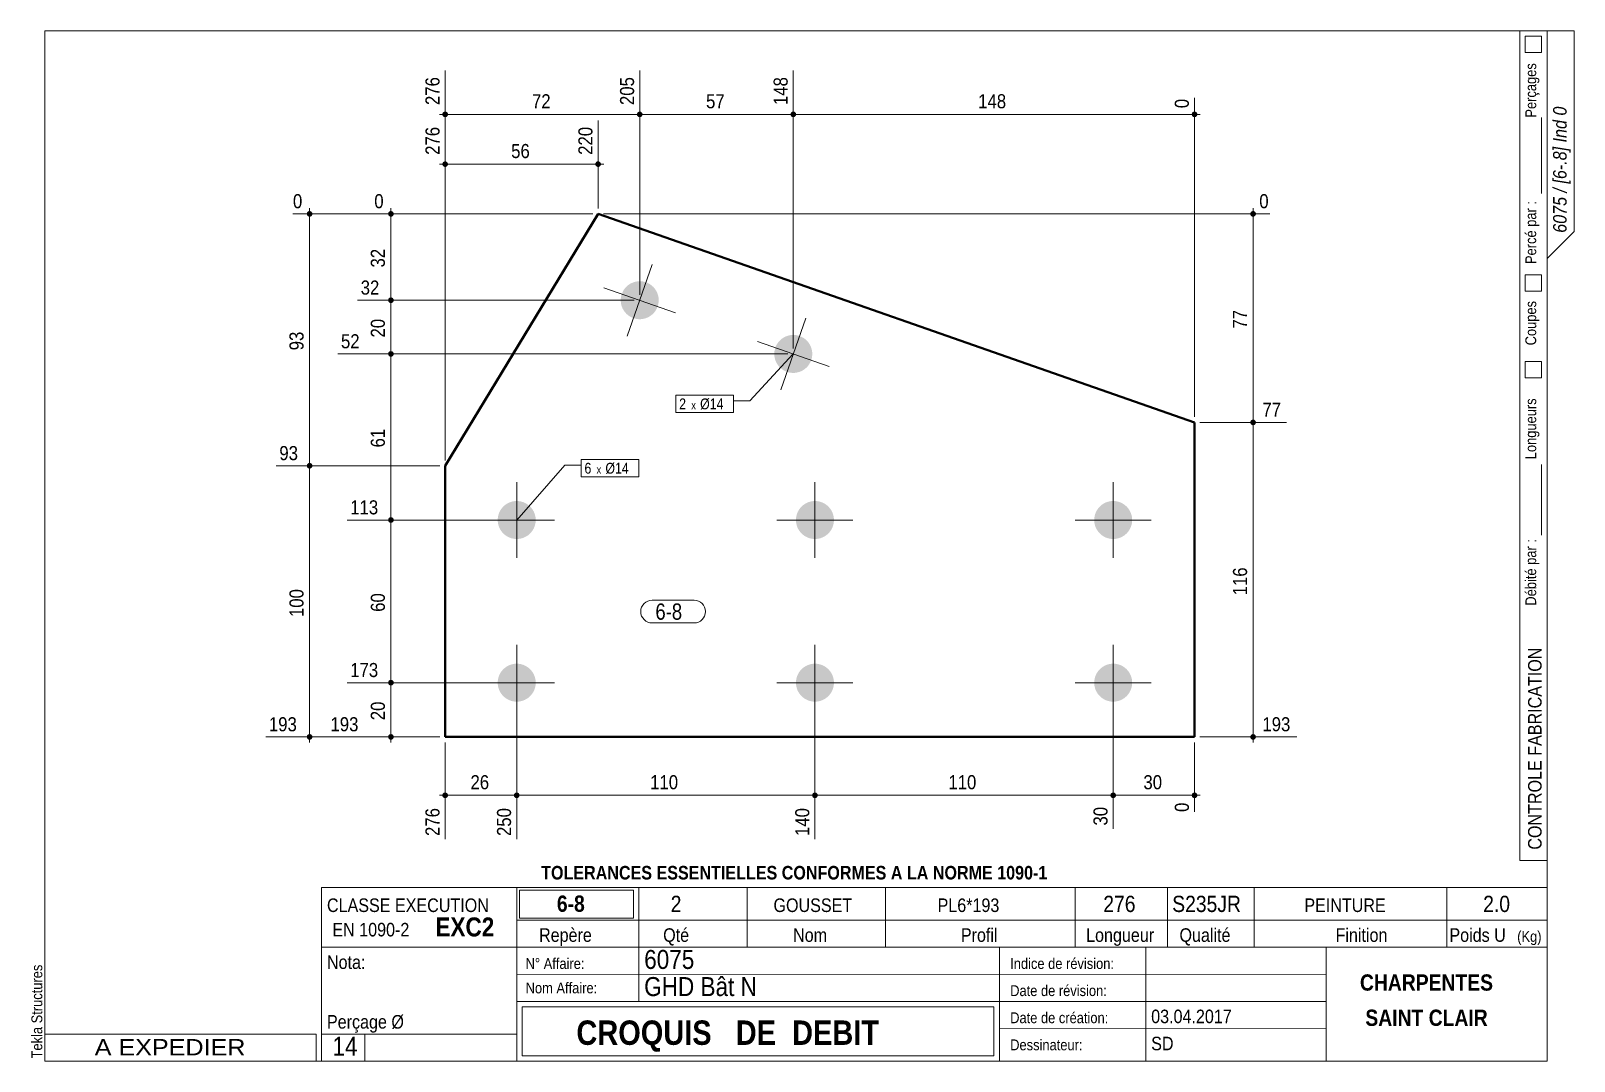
# Model space of a CAD drawing. Header units: millimetres. Extents: x 2 to 287, y 5 to 195.
import ezdxf

# ---------------------------------------------------------------- set-up
doc = ezdxf.new("R2010")
doc.units = ezdxf.units.MM
for name, color, linetype, lineweight in [('Autre type objet', 1, 'Continuous', 0), ('Boulon', 7, 'Continuous', 0), ('Cotation', 7, 'Continuous', 0), ('Désignation boulon', 3, 'Continuous', 0), ('Feuille dessin', 5, 'Continuous', 0), ('Piece', 2, 'Continuous', 0), ('Repère pièce', 3, 'Continuous', 0)]:
    doc.layers.add(name, color=color, linetype=linetype, lineweight=lineweight)
doc.styles.add('ARIAL', font='ARIAL.TTF')
doc.styles.add('ARIAL_BOLD', font='ARIALBD.TTF')
doc.styles.add('ARIAL_ITALIC', font='ARIALI.TTF')
doc.styles.add('ARIAL_NARROW', font='ARIAL.TTF')
doc.styles.add('COMIC_SANS_MS', font='COMIC.TTF')

# ---------------------------------------------------------------- blocks, each defined once
blk = doc.blocks.new('*A1')
at = {"layer": 'Boulon'}
for points in [[(113.44, 142.05), (113.36, 142.08), (113.28, 142.11), (113.2, 142.15), (113.13, 142.19), (113.05, 142.23), (112.97, 142.27), (112.9, 142.31), (112.83, 142.35), (112.75, 142.4), (112.68, 142.45), (112.61, 142.5), (112.54, 142.55), (112.48, 142.6), (112.41, 142.66), (112.35, 142.71), (112.28, 142.77), (112.22, 142.83), (112.16, 142.89), (112.1, 142.96), (112.04, 143.02), (111.99, 143.08), (111.93, 143.15), (111.88, 143.22), (111.83, 143.29), (111.78, 143.36), (111.73, 143.43), (111.69, 143.5), (111.65, 143.58), (111.6, 143.65), (111.56, 143.73), (111.52, 143.81), (111.49, 143.88), (111.45, 143.96), (111.42, 144.04), (111.39, 144.12), (111.36, 144.2), (111.34, 144.28), (111.31, 144.37), (111.29, 144.45), (111.27, 144.53), (111.25, 144.62), (111.23, 144.7), (111.22, 144.79), (111.21, 144.87), (111.2, 144.96), (111.19, 145.04), (111.18, 145.13), (111.18, 145.21), (111.18, 145.3), (111.18, 145.39), (111.18, 145.47), (111.19, 145.56), (111.19, 145.64), (111.2, 145.73), (111.21, 145.81), (111.23, 145.9), (111.24, 145.98), (111.26, 146.07), (111.28, 146.15), (111.3, 146.23), (111.32, 146.32), (111.35, 146.4), (111.37, 146.48), (111.4, 146.56), (111.43, 146.64), (111.47, 146.72), (111.5, 146.8), (111.54, 146.88), (111.58, 146.95), (111.62, 147.03), (111.66, 147.1), (111.71, 147.18), (111.75, 147.25), (111.8, 147.32), (111.85, 147.39), (111.9, 147.46), (111.96, 147.53), (112.01, 147.59), (112.07, 147.66), (112.13, 147.72), (112.19, 147.78), (112.25, 147.84), (112.31, 147.9), (112.37, 147.96), (112.44, 148.01), (112.5, 148.07), (112.57, 148.12), (112.64, 148.17), (112.71, 148.22), (112.78, 148.27), (112.86, 148.31), (112.93, 148.36), (113.01, 148.4), (113.08, 148.44), (113.16, 148.48), (113.24, 148.51), (113.32, 148.55), (113.39, 148.58), (113.47, 148.61), (113.56, 148.64), (113.64, 148.67), (113.72, 148.69), (113.8, 148.71), (113.89, 148.73), (113.97, 148.75), (114.05, 148.77), (114.14, 148.78), (114.22, 148.8), (114.31, 148.81), (114.4, 148.81), (114.48, 148.82), (114.57, 148.82), (114.65, 148.82), (114.74, 148.82), (114.82, 148.82), (114.91, 148.82), (115, 148.81), (115.08, 148.8), (115.17, 148.79), (115.25, 148.78), (115.34, 148.76), (115.42, 148.75), (115.5, 148.73), (115.59, 148.7), (115.67, 148.68), (115.75, 148.66), (115.83, 148.63), (115.91, 148.6), (115.99, 148.57), (116.07, 148.53), (116.15, 148.5), (116.23, 148.46), (116.31, 148.42), (116.38, 148.38), (116.46, 148.34), (116.53, 148.3), (116.6, 148.25), (116.67, 148.2), (116.74, 148.15), (116.81, 148.1), (116.88, 148.05), (116.94, 147.99), (117.01, 147.94), (117.07, 147.88), (117.13, 147.82), (117.2, 147.76), (117.25, 147.69), (117.31, 147.63), (117.37, 147.56), (117.42, 147.5), (117.47, 147.43), (117.52, 147.36), (117.57, 147.29), (117.62, 147.22), (117.67, 147.15), (117.71, 147.07), (117.75, 147), (117.79, 146.92), (117.83, 146.84), (117.87, 146.77), (117.9, 146.69), (117.93, 146.61), (117.96, 146.53), (117.99, 146.45), (118.02, 146.37), (118.04, 146.28), (118.07, 146.2), (118.09, 146.12), (118.11, 146.03), (118.12, 145.95), (118.14, 145.86), (118.15, 145.78), (118.16, 145.69), (118.17, 145.61), (118.17, 145.52), (118.18, 145.44), (118.18, 145.35), (118.18, 145.26), (118.17, 145.18), (118.17, 145.09), (118.16, 145.01), (118.15, 144.92), (118.14, 144.84), (118.13, 144.75), (118.12, 144.67), (118.1, 144.58), (118.08, 144.5), (118.06, 144.42), (118.03, 144.33), (118.01, 144.25), (117.98, 144.17), (117.95, 144.09), (117.92, 144.01), (117.89, 143.93), (117.85, 143.85), (117.82, 143.77), (117.78, 143.7), (117.74, 143.62), (117.69, 143.55), (117.65, 143.47), (117.6, 143.4), (117.55, 143.33), (117.5, 143.26), (117.45, 143.19), (117.4, 143.12), (117.34, 143.06), (117.29, 142.99), (117.23, 142.93), (117.17, 142.87), (117.11, 142.81), (117.05, 142.75), (116.98, 142.69), (116.92, 142.64), (116.85, 142.58), (116.78, 142.53), (116.71, 142.48), (116.64, 142.43), (116.57, 142.38), (116.5, 142.34), (116.43, 142.29), (116.35, 142.25), (116.27, 142.21), (116.2, 142.17), (116.12, 142.14), (116.04, 142.1), (115.96, 142.07), (115.88, 142.04), (115.8, 142.01), (115.72, 141.98), (115.64, 141.96), (115.55, 141.94), (115.47, 141.92), (115.39, 141.9), (115.3, 141.88), (115.22, 141.87), (115.13, 141.85), (115.05, 141.84), (114.96, 141.84), (114.87, 141.83), (114.79, 141.83), (114.7, 141.82), (114.62, 141.83), (114.53, 141.83), (114.45, 141.83), (114.36, 141.84), (114.27, 141.85), (114.19, 141.86), (114.1, 141.87), (114.02, 141.89), (113.94, 141.9), (113.85, 141.92), (113.77, 141.94), (113.69, 141.97), (113.6, 141.99), (113.52, 142.02)], [(141.76, 132.15), (141.68, 132.18), (141.6, 132.21), (141.52, 132.25), (141.45, 132.29), (141.37, 132.32), (141.29, 132.37), (141.22, 132.41), (141.15, 132.45), (141.07, 132.5), (141, 132.55), (140.93, 132.6), (140.86, 132.65), (140.8, 132.7), (140.73, 132.76), (140.67, 132.81), (140.6, 132.87), (140.54, 132.93), (140.48, 132.99), (140.42, 133.05), (140.36, 133.12), (140.31, 133.18), (140.25, 133.25), (140.2, 133.32), (140.15, 133.39), (140.1, 133.46), (140.05, 133.53), (140.01, 133.6), (139.96, 133.68), (139.92, 133.75), (139.88, 133.83), (139.84, 133.9), (139.81, 133.98), (139.77, 134.06), (139.74, 134.14), (139.71, 134.22), (139.68, 134.3), (139.65, 134.38), (139.63, 134.47), (139.61, 134.55), (139.59, 134.63), (139.57, 134.72), (139.55, 134.8), (139.54, 134.88), (139.53, 134.97), (139.52, 135.05), (139.51, 135.14), (139.5, 135.23), (139.5, 135.31), (139.5, 135.4), (139.5, 135.48), (139.5, 135.57), (139.5, 135.66), (139.51, 135.74), (139.52, 135.83), (139.53, 135.91), (139.54, 136), (139.56, 136.08), (139.58, 136.17), (139.6, 136.25), (139.62, 136.33), (139.64, 136.41), (139.67, 136.5), (139.69, 136.58), (139.72, 136.66), (139.75, 136.74), (139.79, 136.82), (139.82, 136.9), (139.86, 136.97), (139.9, 137.05), (139.94, 137.13), (139.98, 137.2), (140.03, 137.27), (140.07, 137.35), (140.12, 137.42), (140.17, 137.49), (140.22, 137.56), (140.28, 137.62), (140.33, 137.69), (140.39, 137.75), (140.44, 137.82), (140.5, 137.88), (140.57, 137.94), (140.63, 138), (140.69, 138.06), (140.76, 138.11), (140.82, 138.17), (140.89, 138.22), (140.96, 138.27), (141.03, 138.32), (141.1, 138.37), (141.18, 138.41), (141.25, 138.46), (141.32, 138.5), (141.4, 138.54), (141.48, 138.58), (141.56, 138.61), (141.63, 138.65), (141.71, 138.68), (141.79, 138.71), (141.87, 138.74), (141.96, 138.76), (142.04, 138.79), (142.12, 138.81), (142.21, 138.83), (142.29, 138.85), (142.37, 138.87), (142.46, 138.88), (142.54, 138.89), (142.63, 138.9), (142.71, 138.91), (142.8, 138.92), (142.89, 138.92), (142.97, 138.92), (143.06, 138.92), (143.14, 138.92), (143.23, 138.92), (143.31, 138.91), (143.4, 138.9), (143.49, 138.89), (143.57, 138.88), (143.65, 138.86), (143.74, 138.84), (143.82, 138.82), (143.91, 138.8), (143.99, 138.78), (144.07, 138.75), (144.15, 138.73), (144.23, 138.7), (144.31, 138.67), (144.39, 138.63), (144.47, 138.6), (144.55, 138.56), (144.62, 138.52), (144.7, 138.48), (144.77, 138.44), (144.85, 138.39), (144.92, 138.35), (144.99, 138.3), (145.06, 138.25), (145.13, 138.2), (145.2, 138.14), (145.26, 138.09), (145.33, 138.03), (145.39, 137.98), (145.45, 137.92), (145.51, 137.85), (145.57, 137.79), (145.63, 137.73), (145.69, 137.66), (145.74, 137.6), (145.79, 137.53), (145.84, 137.46), (145.89, 137.39), (145.94, 137.32), (145.99, 137.24), (146.03, 137.17), (146.07, 137.1), (146.11, 137.02), (146.15, 136.94), (146.19, 136.86), (146.22, 136.79), (146.25, 136.71), (146.28, 136.63), (146.31, 136.55), (146.34, 136.46), (146.36, 136.38), (146.39, 136.3), (146.41, 136.21), (146.42, 136.13), (146.44, 136.05), (146.46, 135.96), (146.47, 135.88), (146.48, 135.79), (146.49, 135.71), (146.49, 135.62), (146.49, 135.53), (146.5, 135.45), (146.5, 135.36), (146.49, 135.28), (146.49, 135.19), (146.48, 135.11), (146.47, 135.02), (146.46, 134.93), (146.45, 134.85), (146.43, 134.77), (146.42, 134.68), (146.4, 134.6), (146.38, 134.51), (146.35, 134.43), (146.33, 134.35), (146.3, 134.27), (146.27, 134.19), (146.24, 134.11), (146.21, 134.03), (146.17, 133.95), (146.13, 133.87), (146.1, 133.8), (146.05, 133.72), (146.01, 133.65), (145.97, 133.57), (145.92, 133.5), (145.87, 133.43), (145.82, 133.36), (145.77, 133.29), (145.72, 133.22), (145.66, 133.16), (145.61, 133.09), (145.55, 133.03), (145.49, 132.97), (145.43, 132.91), (145.37, 132.85), (145.3, 132.79), (145.24, 132.73), (145.17, 132.68), (145.1, 132.63), (145.03, 132.58), (144.96, 132.53), (144.89, 132.48), (144.82, 132.43), (144.74, 132.39), (144.67, 132.35), (144.59, 132.31), (144.52, 132.27), (144.44, 132.23), (144.36, 132.2), (144.28, 132.17), (144.2, 132.14), (144.12, 132.11), (144.04, 132.08), (143.95, 132.06), (143.87, 132.03), (143.79, 132.01), (143.7, 132), (143.62, 131.98), (143.54, 131.96), (143.45, 131.95), (143.37, 131.94), (143.28, 131.93), (143.19, 131.93), (143.11, 131.92), (143.02, 131.92), (142.94, 131.92), (142.85, 131.93), (142.76, 131.93), (142.68, 131.94), (142.59, 131.95), (142.51, 131.96), (142.42, 131.97), (142.34, 131.99), (142.25, 132), (142.17, 132.02), (142.09, 132.04), (142.01, 132.07), (141.92, 132.09), (141.84, 132.12)]]:
    blk.add_hatch(color=256, dxfattribs=at).paths.add_polyline_path(points, flags=17)
at = {"layer": 'Boulon', "linetype": 'Continuous', "lineweight": 0}
for p, q in [((112.37, 138.72), (116.99, 151.93)), ((108.07, 147.64), (121.29, 143.01)), ((140.69, 128.82), (145.31, 142.03)), ((136.39, 137.73), (149.6, 133.11))]:
    blk.add_line(p, q, dxfattribs=at)
blk = doc.blocks.new('*A2')
at = {"layer": 'Boulon'}
for points in [[(88.5, 104.88), (88.5, 104.96), (88.5, 105.05), (88.51, 105.14), (88.52, 105.22), (88.53, 105.31), (88.55, 105.39), (88.56, 105.48), (88.58, 105.56), (88.6, 105.64), (88.62, 105.73), (88.65, 105.81), (88.67, 105.89), (88.7, 105.97), (88.73, 106.05), (88.76, 106.13), (88.79, 106.21), (88.83, 106.29), (88.87, 106.37), (88.91, 106.44), (88.95, 106.52), (88.99, 106.59), (89.04, 106.67), (89.08, 106.74), (89.13, 106.81), (89.18, 106.88), (89.24, 106.95), (89.29, 107.01), (89.34, 107.08), (89.4, 107.14), (89.46, 107.21), (89.52, 107.27), (89.58, 107.33), (89.64, 107.39), (89.71, 107.44), (89.77, 107.5), (89.84, 107.55), (89.91, 107.6), (89.98, 107.65), (90.05, 107.7), (90.12, 107.75), (90.19, 107.8), (90.27, 107.84), (90.34, 107.88), (90.42, 107.92), (90.5, 107.96), (90.58, 107.99), (90.65, 108.03), (90.73, 108.06), (90.82, 108.09), (90.9, 108.12), (90.98, 108.14), (91.06, 108.17), (91.14, 108.19), (91.23, 108.21), (91.31, 108.23), (91.4, 108.24), (91.48, 108.26), (91.57, 108.27), (91.65, 108.28), (91.74, 108.28), (91.82, 108.29), (91.91, 108.29), (91.99, 108.29), (92.08, 108.29), (92.17, 108.29), (92.25, 108.28), (92.34, 108.28), (92.42, 108.27), (92.51, 108.26), (92.59, 108.24), (92.68, 108.23), (92.76, 108.21), (92.84, 108.19), (92.93, 108.17), (93.01, 108.14), (93.09, 108.12), (93.17, 108.09), (93.25, 108.06), (93.33, 108.03), (93.41, 107.99), (93.49, 107.96), (93.57, 107.92), (93.64, 107.88), (93.72, 107.84), (93.79, 107.8), (93.87, 107.75), (93.94, 107.7), (94.01, 107.65), (94.08, 107.6), (94.15, 107.55), (94.21, 107.5), (94.28, 107.44), (94.34, 107.39), (94.41, 107.33), (94.47, 107.27), (94.53, 107.21), (94.59, 107.14), (94.64, 107.08), (94.7, 107.01), (94.75, 106.95), (94.81, 106.88), (94.86, 106.81), (94.9, 106.74), (94.95, 106.67), (95, 106.59), (95.04, 106.52), (95.08, 106.44), (95.12, 106.37), (95.16, 106.29), (95.19, 106.21), (95.23, 106.13), (95.26, 106.05), (95.29, 105.97), (95.32, 105.89), (95.34, 105.81), (95.37, 105.73), (95.39, 105.64), (95.41, 105.56), (95.43, 105.48), (95.44, 105.39), (95.46, 105.31), (95.47, 105.22), (95.48, 105.14), (95.48, 105.05), (95.49, 104.96), (95.49, 104.88), (95.49, 104.79), (95.49, 104.71), (95.49, 104.62), (95.48, 104.54), (95.48, 104.45), (95.47, 104.36), (95.46, 104.28), (95.44, 104.19), (95.43, 104.11), (95.41, 104.03), (95.39, 103.94), (95.37, 103.86), (95.34, 103.78), (95.32, 103.7), (95.29, 103.61), (95.26, 103.53), (95.23, 103.45), (95.19, 103.37), (95.16, 103.3), (95.12, 103.22), (95.08, 103.14), (95.04, 103.07), (95, 102.99), (94.95, 102.92), (94.9, 102.85), (94.86, 102.78), (94.81, 102.71), (94.75, 102.64), (94.7, 102.57), (94.64, 102.51), (94.59, 102.44), (94.53, 102.38), (94.47, 102.32), (94.41, 102.26), (94.34, 102.2), (94.28, 102.14), (94.21, 102.09), (94.15, 102.03), (94.08, 101.98), (94.01, 101.93), (93.94, 101.88), (93.87, 101.84), (93.79, 101.79), (93.72, 101.75), (93.64, 101.71), (93.57, 101.67), (93.49, 101.63), (93.41, 101.59), (93.33, 101.56), (93.25, 101.53), (93.17, 101.5), (93.09, 101.47), (93.01, 101.44), (92.93, 101.42), (92.84, 101.4), (92.76, 101.38), (92.68, 101.36), (92.59, 101.34), (92.51, 101.33), (92.42, 101.32), (92.34, 101.31), (92.25, 101.3), (92.17, 101.3), (92.08, 101.29), (91.99, 101.29), (91.91, 101.29), (91.82, 101.3), (91.74, 101.3), (91.65, 101.31), (91.57, 101.32), (91.48, 101.33), (91.4, 101.34), (91.31, 101.36), (91.23, 101.38), (91.14, 101.4), (91.06, 101.42), (90.98, 101.44), (90.9, 101.47), (90.82, 101.5), (90.73, 101.53), (90.65, 101.56), (90.58, 101.59), (90.5, 101.63), (90.42, 101.67), (90.34, 101.71), (90.27, 101.75), (90.19, 101.79), (90.12, 101.84), (90.05, 101.88), (89.98, 101.93), (89.91, 101.98), (89.84, 102.03), (89.77, 102.09), (89.71, 102.14), (89.64, 102.2), (89.58, 102.26), (89.52, 102.32), (89.46, 102.38), (89.4, 102.44), (89.34, 102.51), (89.29, 102.57), (89.24, 102.64), (89.18, 102.71), (89.13, 102.78), (89.08, 102.85), (89.04, 102.92), (88.99, 102.99), (88.95, 103.07), (88.91, 103.14), (88.87, 103.22), (88.83, 103.3), (88.79, 103.37), (88.76, 103.45), (88.73, 103.53), (88.7, 103.61), (88.67, 103.7), (88.65, 103.78), (88.62, 103.86), (88.6, 103.94), (88.58, 104.03), (88.56, 104.11), (88.55, 104.19), (88.53, 104.28), (88.52, 104.36), (88.51, 104.45), (88.5, 104.54), (88.5, 104.62), (88.5, 104.71), (88.49, 104.79)], [(143.5, 104.88), (143.5, 104.96), (143.5, 105.05), (143.51, 105.14), (143.52, 105.22), (143.53, 105.31), (143.55, 105.39), (143.56, 105.48), (143.58, 105.56), (143.6, 105.64), (143.62, 105.73), (143.65, 105.81), (143.67, 105.89), (143.7, 105.97), (143.73, 106.05), (143.76, 106.13), (143.79, 106.21), (143.83, 106.29), (143.87, 106.37), (143.91, 106.44), (143.95, 106.52), (143.99, 106.59), (144.04, 106.67), (144.08, 106.74), (144.13, 106.81), (144.18, 106.88), (144.24, 106.95), (144.29, 107.01), (144.34, 107.08), (144.4, 107.14), (144.46, 107.21), (144.52, 107.27), (144.58, 107.33), (144.64, 107.39), (144.71, 107.44), (144.77, 107.5), (144.84, 107.55), (144.91, 107.6), (144.98, 107.65), (145.05, 107.7), (145.12, 107.75), (145.19, 107.8), (145.27, 107.84), (145.34, 107.88), (145.42, 107.92), (145.5, 107.96), (145.58, 107.99), (145.65, 108.03), (145.73, 108.06), (145.82, 108.09), (145.9, 108.12), (145.98, 108.14), (146.06, 108.17), (146.14, 108.19), (146.23, 108.21), (146.31, 108.23), (146.4, 108.24), (146.48, 108.26), (146.57, 108.27), (146.65, 108.28), (146.74, 108.28), (146.82, 108.29), (146.91, 108.29), (146.99, 108.29), (147.08, 108.29), (147.17, 108.29), (147.25, 108.28), (147.34, 108.28), (147.42, 108.27), (147.51, 108.26), (147.59, 108.24), (147.68, 108.23), (147.76, 108.21), (147.84, 108.19), (147.93, 108.17), (148.01, 108.14), (148.09, 108.12), (148.17, 108.09), (148.25, 108.06), (148.33, 108.03), (148.41, 107.99), (148.49, 107.96), (148.57, 107.92), (148.64, 107.88), (148.72, 107.84), (148.79, 107.8), (148.87, 107.75), (148.94, 107.7), (149.01, 107.65), (149.08, 107.6), (149.15, 107.55), (149.21, 107.5), (149.28, 107.44), (149.34, 107.39), (149.41, 107.33), (149.47, 107.27), (149.53, 107.21), (149.59, 107.14), (149.64, 107.08), (149.7, 107.01), (149.75, 106.95), (149.81, 106.88), (149.86, 106.81), (149.9, 106.74), (149.95, 106.67), (150, 106.59), (150.04, 106.52), (150.08, 106.44), (150.12, 106.37), (150.16, 106.29), (150.19, 106.21), (150.23, 106.13), (150.26, 106.05), (150.29, 105.97), (150.32, 105.89), (150.34, 105.81), (150.37, 105.73), (150.39, 105.64), (150.41, 105.56), (150.43, 105.48), (150.44, 105.39), (150.46, 105.31), (150.47, 105.22), (150.48, 105.14), (150.48, 105.05), (150.49, 104.96), (150.49, 104.88), (150.49, 104.79), (150.49, 104.71), (150.49, 104.62), (150.48, 104.54), (150.48, 104.45), (150.47, 104.36), (150.46, 104.28), (150.44, 104.19), (150.43, 104.11), (150.41, 104.03), (150.39, 103.94), (150.37, 103.86), (150.34, 103.78), (150.32, 103.7), (150.29, 103.61), (150.26, 103.53), (150.23, 103.45), (150.19, 103.37), (150.16, 103.3), (150.12, 103.22), (150.08, 103.14), (150.04, 103.07), (150, 102.99), (149.95, 102.92), (149.9, 102.85), (149.86, 102.78), (149.81, 102.71), (149.75, 102.64), (149.7, 102.57), (149.64, 102.51), (149.59, 102.44), (149.53, 102.38), (149.47, 102.32), (149.41, 102.26), (149.34, 102.2), (149.28, 102.14), (149.21, 102.09), (149.15, 102.03), (149.08, 101.98), (149.01, 101.93), (148.94, 101.88), (148.87, 101.84), (148.79, 101.79), (148.72, 101.75), (148.64, 101.71), (148.57, 101.67), (148.49, 101.63), (148.41, 101.59), (148.33, 101.56), (148.25, 101.53), (148.17, 101.5), (148.09, 101.47), (148.01, 101.44), (147.93, 101.42), (147.84, 101.4), (147.76, 101.38), (147.68, 101.36), (147.59, 101.34), (147.51, 101.33), (147.42, 101.32), (147.34, 101.31), (147.25, 101.3), (147.17, 101.3), (147.08, 101.29), (146.99, 101.29), (146.91, 101.29), (146.82, 101.3), (146.74, 101.3), (146.65, 101.31), (146.57, 101.32), (146.48, 101.33), (146.4, 101.34), (146.31, 101.36), (146.23, 101.38), (146.14, 101.4), (146.06, 101.42), (145.98, 101.44), (145.9, 101.47), (145.82, 101.5), (145.73, 101.53), (145.65, 101.56), (145.58, 101.59), (145.5, 101.63), (145.42, 101.67), (145.34, 101.71), (145.27, 101.75), (145.19, 101.79), (145.12, 101.84), (145.05, 101.88), (144.98, 101.93), (144.91, 101.98), (144.84, 102.03), (144.77, 102.09), (144.71, 102.14), (144.64, 102.2), (144.58, 102.26), (144.52, 102.32), (144.46, 102.38), (144.4, 102.44), (144.34, 102.51), (144.29, 102.57), (144.24, 102.64), (144.18, 102.71), (144.13, 102.78), (144.08, 102.85), (144.04, 102.92), (143.99, 102.99), (143.95, 103.07), (143.91, 103.14), (143.87, 103.22), (143.83, 103.3), (143.79, 103.37), (143.76, 103.45), (143.73, 103.53), (143.7, 103.61), (143.67, 103.7), (143.65, 103.78), (143.62, 103.86), (143.6, 103.94), (143.58, 104.03), (143.56, 104.11), (143.55, 104.19), (143.53, 104.28), (143.52, 104.36), (143.51, 104.45), (143.5, 104.54), (143.5, 104.62), (143.5, 104.71), (143.49, 104.79)], [(198.5, 104.88), (198.5, 104.96), (198.5, 105.05), (198.51, 105.14), (198.52, 105.22), (198.53, 105.31), (198.55, 105.39), (198.56, 105.48), (198.58, 105.56), (198.6, 105.64), (198.62, 105.73), (198.65, 105.81), (198.67, 105.89), (198.7, 105.97), (198.73, 106.05), (198.76, 106.13), (198.79, 106.21), (198.83, 106.29), (198.87, 106.37), (198.91, 106.44), (198.95, 106.52), (198.99, 106.59), (199.04, 106.67), (199.08, 106.74), (199.13, 106.81), (199.18, 106.88), (199.24, 106.95), (199.29, 107.01), (199.34, 107.08), (199.4, 107.14), (199.46, 107.21), (199.52, 107.27), (199.58, 107.33), (199.64, 107.39), (199.71, 107.44), (199.77, 107.5), (199.84, 107.55), (199.91, 107.6), (199.98, 107.65), (200.05, 107.7), (200.12, 107.75), (200.19, 107.8), (200.27, 107.84), (200.34, 107.88), (200.42, 107.92), (200.5, 107.96), (200.58, 107.99), (200.65, 108.03), (200.73, 108.06), (200.82, 108.09), (200.9, 108.12), (200.98, 108.14), (201.06, 108.17), (201.14, 108.19), (201.23, 108.21), (201.31, 108.23), (201.4, 108.24), (201.48, 108.26), (201.57, 108.27), (201.65, 108.28), (201.74, 108.28), (201.82, 108.29), (201.91, 108.29), (201.99, 108.29), (202.08, 108.29), (202.17, 108.29), (202.25, 108.28), (202.34, 108.28), (202.42, 108.27), (202.51, 108.26), (202.59, 108.24), (202.68, 108.23), (202.76, 108.21), (202.84, 108.19), (202.93, 108.17), (203.01, 108.14), (203.09, 108.12), (203.17, 108.09), (203.25, 108.06), (203.33, 108.03), (203.41, 107.99), (203.49, 107.96), (203.57, 107.92), (203.64, 107.88), (203.72, 107.84), (203.79, 107.8), (203.87, 107.75), (203.94, 107.7), (204.01, 107.65), (204.08, 107.6), (204.15, 107.55), (204.21, 107.5), (204.28, 107.44), (204.34, 107.39), (204.41, 107.33), (204.47, 107.27), (204.53, 107.21), (204.59, 107.14), (204.64, 107.08), (204.7, 107.01), (204.75, 106.95), (204.81, 106.88), (204.86, 106.81), (204.9, 106.74), (204.95, 106.67), (205, 106.59), (205.04, 106.52), (205.08, 106.44), (205.12, 106.37), (205.16, 106.29), (205.19, 106.21), (205.23, 106.13), (205.26, 106.05), (205.29, 105.97), (205.32, 105.89), (205.34, 105.81), (205.37, 105.73), (205.39, 105.64), (205.41, 105.56), (205.43, 105.48), (205.44, 105.39), (205.46, 105.31), (205.47, 105.22), (205.48, 105.14), (205.48, 105.05), (205.49, 104.96), (205.49, 104.88), (205.49, 104.79), (205.49, 104.71), (205.49, 104.62), (205.48, 104.54), (205.48, 104.45), (205.47, 104.36), (205.46, 104.28), (205.44, 104.19), (205.43, 104.11), (205.41, 104.03), (205.39, 103.94), (205.37, 103.86), (205.34, 103.78), (205.32, 103.7), (205.29, 103.61), (205.26, 103.53), (205.23, 103.45), (205.19, 103.37), (205.16, 103.3), (205.12, 103.22), (205.08, 103.14), (205.04, 103.07), (205, 102.99), (204.95, 102.92), (204.9, 102.85), (204.86, 102.78), (204.81, 102.71), (204.75, 102.64), (204.7, 102.57), (204.64, 102.51), (204.59, 102.44), (204.53, 102.38), (204.47, 102.32), (204.41, 102.26), (204.34, 102.2), (204.28, 102.14), (204.21, 102.09), (204.15, 102.03), (204.08, 101.98), (204.01, 101.93), (203.94, 101.88), (203.87, 101.84), (203.79, 101.79), (203.72, 101.75), (203.64, 101.71), (203.57, 101.67), (203.49, 101.63), (203.41, 101.59), (203.33, 101.56), (203.25, 101.53), (203.17, 101.5), (203.09, 101.47), (203.01, 101.44), (202.93, 101.42), (202.84, 101.4), (202.76, 101.38), (202.68, 101.36), (202.59, 101.34), (202.51, 101.33), (202.42, 101.32), (202.34, 101.31), (202.25, 101.3), (202.17, 101.3), (202.08, 101.29), (201.99, 101.29), (201.91, 101.29), (201.82, 101.3), (201.74, 101.3), (201.65, 101.31), (201.57, 101.32), (201.48, 101.33), (201.4, 101.34), (201.31, 101.36), (201.23, 101.38), (201.14, 101.4), (201.06, 101.42), (200.98, 101.44), (200.9, 101.47), (200.82, 101.5), (200.73, 101.53), (200.65, 101.56), (200.58, 101.59), (200.5, 101.63), (200.42, 101.67), (200.34, 101.71), (200.27, 101.75), (200.19, 101.79), (200.12, 101.84), (200.05, 101.88), (199.98, 101.93), (199.91, 101.98), (199.84, 102.03), (199.77, 102.09), (199.71, 102.14), (199.64, 102.2), (199.58, 102.26), (199.52, 102.32), (199.46, 102.38), (199.4, 102.44), (199.34, 102.51), (199.29, 102.57), (199.24, 102.64), (199.18, 102.71), (199.13, 102.78), (199.08, 102.85), (199.04, 102.92), (198.99, 102.99), (198.95, 103.07), (198.91, 103.14), (198.87, 103.22), (198.83, 103.3), (198.79, 103.37), (198.76, 103.45), (198.73, 103.53), (198.7, 103.61), (198.67, 103.7), (198.65, 103.78), (198.62, 103.86), (198.6, 103.94), (198.58, 104.03), (198.56, 104.11), (198.55, 104.19), (198.53, 104.28), (198.52, 104.36), (198.51, 104.45), (198.5, 104.54), (198.5, 104.62), (198.5, 104.71), (198.49, 104.79)], [(88.5, 74.88), (88.5, 74.96), (88.5, 75.05), (88.51, 75.14), (88.52, 75.22), (88.53, 75.31), (88.55, 75.39), (88.56, 75.48), (88.58, 75.56), (88.6, 75.64), (88.62, 75.73), (88.65, 75.81), (88.67, 75.89), (88.7, 75.97), (88.73, 76.05), (88.76, 76.13), (88.79, 76.21), (88.83, 76.29), (88.87, 76.37), (88.91, 76.44), (88.95, 76.52), (88.99, 76.59), (89.04, 76.67), (89.08, 76.74), (89.13, 76.81), (89.18, 76.88), (89.24, 76.95), (89.29, 77.01), (89.34, 77.08), (89.4, 77.14), (89.46, 77.21), (89.52, 77.27), (89.58, 77.33), (89.64, 77.39), (89.71, 77.44), (89.77, 77.5), (89.84, 77.55), (89.91, 77.6), (89.98, 77.65), (90.05, 77.7), (90.12, 77.75), (90.19, 77.8), (90.27, 77.84), (90.34, 77.88), (90.42, 77.92), (90.5, 77.96), (90.58, 77.99), (90.65, 78.03), (90.73, 78.06), (90.82, 78.09), (90.9, 78.12), (90.98, 78.14), (91.06, 78.17), (91.14, 78.19), (91.23, 78.21), (91.31, 78.23), (91.4, 78.24), (91.48, 78.26), (91.57, 78.27), (91.65, 78.28), (91.74, 78.28), (91.82, 78.29), (91.91, 78.29), (91.99, 78.29), (92.08, 78.29), (92.17, 78.29), (92.25, 78.28), (92.34, 78.28), (92.42, 78.27), (92.51, 78.26), (92.59, 78.24), (92.68, 78.23), (92.76, 78.21), (92.84, 78.19), (92.93, 78.17), (93.01, 78.14), (93.09, 78.12), (93.17, 78.09), (93.25, 78.06), (93.33, 78.03), (93.41, 77.99), (93.49, 77.96), (93.57, 77.92), (93.64, 77.88), (93.72, 77.84), (93.79, 77.8), (93.87, 77.75), (93.94, 77.7), (94.01, 77.65), (94.08, 77.6), (94.15, 77.55), (94.21, 77.5), (94.28, 77.44), (94.34, 77.39), (94.41, 77.33), (94.47, 77.27), (94.53, 77.21), (94.59, 77.14), (94.64, 77.08), (94.7, 77.01), (94.75, 76.95), (94.81, 76.88), (94.86, 76.81), (94.9, 76.74), (94.95, 76.67), (95, 76.59), (95.04, 76.52), (95.08, 76.44), (95.12, 76.37), (95.16, 76.29), (95.19, 76.21), (95.23, 76.13), (95.26, 76.05), (95.29, 75.97), (95.32, 75.89), (95.34, 75.81), (95.37, 75.73), (95.39, 75.64), (95.41, 75.56), (95.43, 75.48), (95.44, 75.39), (95.46, 75.31), (95.47, 75.22), (95.48, 75.14), (95.48, 75.05), (95.49, 74.96), (95.49, 74.88), (95.49, 74.79), (95.49, 74.71), (95.49, 74.62), (95.48, 74.54), (95.48, 74.45), (95.47, 74.36), (95.46, 74.28), (95.44, 74.19), (95.43, 74.11), (95.41, 74.03), (95.39, 73.94), (95.37, 73.86), (95.34, 73.78), (95.32, 73.7), (95.29, 73.61), (95.26, 73.53), (95.23, 73.45), (95.19, 73.37), (95.16, 73.3), (95.12, 73.22), (95.08, 73.14), (95.04, 73.07), (95, 72.99), (94.95, 72.92), (94.9, 72.85), (94.86, 72.78), (94.81, 72.71), (94.75, 72.64), (94.7, 72.57), (94.64, 72.51), (94.59, 72.44), (94.53, 72.38), (94.47, 72.32), (94.41, 72.26), (94.34, 72.2), (94.28, 72.14), (94.21, 72.09), (94.15, 72.03), (94.08, 71.98), (94.01, 71.93), (93.94, 71.88), (93.87, 71.84), (93.79, 71.79), (93.72, 71.75), (93.64, 71.71), (93.57, 71.67), (93.49, 71.63), (93.41, 71.59), (93.33, 71.56), (93.25, 71.53), (93.17, 71.5), (93.09, 71.47), (93.01, 71.44), (92.93, 71.42), (92.84, 71.4), (92.76, 71.38), (92.68, 71.36), (92.59, 71.34), (92.51, 71.33), (92.42, 71.32), (92.34, 71.31), (92.25, 71.3), (92.17, 71.3), (92.08, 71.29), (91.99, 71.29), (91.91, 71.29), (91.82, 71.3), (91.74, 71.3), (91.65, 71.31), (91.57, 71.32), (91.48, 71.33), (91.4, 71.34), (91.31, 71.36), (91.23, 71.38), (91.14, 71.4), (91.06, 71.42), (90.98, 71.44), (90.9, 71.47), (90.82, 71.5), (90.73, 71.53), (90.65, 71.56), (90.58, 71.59), (90.5, 71.63), (90.42, 71.67), (90.34, 71.71), (90.27, 71.75), (90.19, 71.79), (90.12, 71.84), (90.05, 71.88), (89.98, 71.93), (89.91, 71.98), (89.84, 72.03), (89.77, 72.09), (89.71, 72.14), (89.64, 72.2), (89.58, 72.26), (89.52, 72.32), (89.46, 72.38), (89.4, 72.44), (89.34, 72.51), (89.29, 72.57), (89.24, 72.64), (89.18, 72.71), (89.13, 72.78), (89.08, 72.85), (89.04, 72.92), (88.99, 72.99), (88.95, 73.07), (88.91, 73.14), (88.87, 73.22), (88.83, 73.3), (88.79, 73.37), (88.76, 73.45), (88.73, 73.53), (88.7, 73.61), (88.67, 73.7), (88.65, 73.78), (88.62, 73.86), (88.6, 73.94), (88.58, 74.03), (88.56, 74.11), (88.55, 74.19), (88.53, 74.28), (88.52, 74.36), (88.51, 74.45), (88.5, 74.54), (88.5, 74.62), (88.5, 74.71), (88.49, 74.79)], [(143.5, 74.88), (143.5, 74.96), (143.5, 75.05), (143.51, 75.14), (143.52, 75.22), (143.53, 75.31), (143.55, 75.39), (143.56, 75.48), (143.58, 75.56), (143.6, 75.64), (143.62, 75.73), (143.65, 75.81), (143.67, 75.89), (143.7, 75.97), (143.73, 76.05), (143.76, 76.13), (143.79, 76.21), (143.83, 76.29), (143.87, 76.37), (143.91, 76.44), (143.95, 76.52), (143.99, 76.59), (144.04, 76.67), (144.08, 76.74), (144.13, 76.81), (144.18, 76.88), (144.24, 76.95), (144.29, 77.01), (144.34, 77.08), (144.4, 77.14), (144.46, 77.21), (144.52, 77.27), (144.58, 77.33), (144.64, 77.39), (144.71, 77.44), (144.77, 77.5), (144.84, 77.55), (144.91, 77.6), (144.98, 77.65), (145.05, 77.7), (145.12, 77.75), (145.19, 77.8), (145.27, 77.84), (145.34, 77.88), (145.42, 77.92), (145.5, 77.96), (145.58, 77.99), (145.65, 78.03), (145.73, 78.06), (145.82, 78.09), (145.9, 78.12), (145.98, 78.14), (146.06, 78.17), (146.14, 78.19), (146.23, 78.21), (146.31, 78.23), (146.4, 78.24), (146.48, 78.26), (146.57, 78.27), (146.65, 78.28), (146.74, 78.28), (146.82, 78.29), (146.91, 78.29), (146.99, 78.29), (147.08, 78.29), (147.17, 78.29), (147.25, 78.28), (147.34, 78.28), (147.42, 78.27), (147.51, 78.26), (147.59, 78.24), (147.68, 78.23), (147.76, 78.21), (147.84, 78.19), (147.93, 78.17), (148.01, 78.14), (148.09, 78.12), (148.17, 78.09), (148.25, 78.06), (148.33, 78.03), (148.41, 77.99), (148.49, 77.96), (148.57, 77.92), (148.64, 77.88), (148.72, 77.84), (148.79, 77.8), (148.87, 77.75), (148.94, 77.7), (149.01, 77.65), (149.08, 77.6), (149.15, 77.55), (149.21, 77.5), (149.28, 77.44), (149.34, 77.39), (149.41, 77.33), (149.47, 77.27), (149.53, 77.21), (149.59, 77.14), (149.64, 77.08), (149.7, 77.01), (149.75, 76.95), (149.81, 76.88), (149.86, 76.81), (149.9, 76.74), (149.95, 76.67), (150, 76.59), (150.04, 76.52), (150.08, 76.44), (150.12, 76.37), (150.16, 76.29), (150.19, 76.21), (150.23, 76.13), (150.26, 76.05), (150.29, 75.97), (150.32, 75.89), (150.34, 75.81), (150.37, 75.73), (150.39, 75.64), (150.41, 75.56), (150.43, 75.48), (150.44, 75.39), (150.46, 75.31), (150.47, 75.22), (150.48, 75.14), (150.48, 75.05), (150.49, 74.96), (150.49, 74.88), (150.49, 74.79), (150.49, 74.71), (150.49, 74.62), (150.48, 74.54), (150.48, 74.45), (150.47, 74.36), (150.46, 74.28), (150.44, 74.19), (150.43, 74.11), (150.41, 74.03), (150.39, 73.94), (150.37, 73.86), (150.34, 73.78), (150.32, 73.7), (150.29, 73.61), (150.26, 73.53), (150.23, 73.45), (150.19, 73.37), (150.16, 73.3), (150.12, 73.22), (150.08, 73.14), (150.04, 73.07), (150, 72.99), (149.95, 72.92), (149.9, 72.85), (149.86, 72.78), (149.81, 72.71), (149.75, 72.64), (149.7, 72.57), (149.64, 72.51), (149.59, 72.44), (149.53, 72.38), (149.47, 72.32), (149.41, 72.26), (149.34, 72.2), (149.28, 72.14), (149.21, 72.09), (149.15, 72.03), (149.08, 71.98), (149.01, 71.93), (148.94, 71.88), (148.87, 71.84), (148.79, 71.79), (148.72, 71.75), (148.64, 71.71), (148.57, 71.67), (148.49, 71.63), (148.41, 71.59), (148.33, 71.56), (148.25, 71.53), (148.17, 71.5), (148.09, 71.47), (148.01, 71.44), (147.93, 71.42), (147.84, 71.4), (147.76, 71.38), (147.68, 71.36), (147.59, 71.34), (147.51, 71.33), (147.42, 71.32), (147.34, 71.31), (147.25, 71.3), (147.17, 71.3), (147.08, 71.29), (146.99, 71.29), (146.91, 71.29), (146.82, 71.3), (146.74, 71.3), (146.65, 71.31), (146.57, 71.32), (146.48, 71.33), (146.4, 71.34), (146.31, 71.36), (146.23, 71.38), (146.14, 71.4), (146.06, 71.42), (145.98, 71.44), (145.9, 71.47), (145.82, 71.5), (145.73, 71.53), (145.65, 71.56), (145.58, 71.59), (145.5, 71.63), (145.42, 71.67), (145.34, 71.71), (145.27, 71.75), (145.19, 71.79), (145.12, 71.84), (145.05, 71.88), (144.98, 71.93), (144.91, 71.98), (144.84, 72.03), (144.77, 72.09), (144.71, 72.14), (144.64, 72.2), (144.58, 72.26), (144.52, 72.32), (144.46, 72.38), (144.4, 72.44), (144.34, 72.51), (144.29, 72.57), (144.24, 72.64), (144.18, 72.71), (144.13, 72.78), (144.08, 72.85), (144.04, 72.92), (143.99, 72.99), (143.95, 73.07), (143.91, 73.14), (143.87, 73.22), (143.83, 73.3), (143.79, 73.37), (143.76, 73.45), (143.73, 73.53), (143.7, 73.61), (143.67, 73.7), (143.65, 73.78), (143.62, 73.86), (143.6, 73.94), (143.58, 74.03), (143.56, 74.11), (143.55, 74.19), (143.53, 74.28), (143.52, 74.36), (143.51, 74.45), (143.5, 74.54), (143.5, 74.62), (143.5, 74.71), (143.49, 74.79)], [(198.5, 74.88), (198.5, 74.96), (198.5, 75.05), (198.51, 75.14), (198.52, 75.22), (198.53, 75.31), (198.55, 75.39), (198.56, 75.48), (198.58, 75.56), (198.6, 75.64), (198.62, 75.73), (198.65, 75.81), (198.67, 75.89), (198.7, 75.97), (198.73, 76.05), (198.76, 76.13), (198.79, 76.21), (198.83, 76.29), (198.87, 76.37), (198.91, 76.44), (198.95, 76.52), (198.99, 76.59), (199.04, 76.67), (199.08, 76.74), (199.13, 76.81), (199.18, 76.88), (199.24, 76.95), (199.29, 77.01), (199.34, 77.08), (199.4, 77.14), (199.46, 77.21), (199.52, 77.27), (199.58, 77.33), (199.64, 77.39), (199.71, 77.44), (199.77, 77.5), (199.84, 77.55), (199.91, 77.6), (199.98, 77.65), (200.05, 77.7), (200.12, 77.75), (200.19, 77.8), (200.27, 77.84), (200.34, 77.88), (200.42, 77.92), (200.5, 77.96), (200.58, 77.99), (200.65, 78.03), (200.73, 78.06), (200.82, 78.09), (200.9, 78.12), (200.98, 78.14), (201.06, 78.17), (201.14, 78.19), (201.23, 78.21), (201.31, 78.23), (201.4, 78.24), (201.48, 78.26), (201.57, 78.27), (201.65, 78.28), (201.74, 78.28), (201.82, 78.29), (201.91, 78.29), (201.99, 78.29), (202.08, 78.29), (202.17, 78.29), (202.25, 78.28), (202.34, 78.28), (202.42, 78.27), (202.51, 78.26), (202.59, 78.24), (202.68, 78.23), (202.76, 78.21), (202.84, 78.19), (202.93, 78.17), (203.01, 78.14), (203.09, 78.12), (203.17, 78.09), (203.25, 78.06), (203.33, 78.03), (203.41, 77.99), (203.49, 77.96), (203.57, 77.92), (203.64, 77.88), (203.72, 77.84), (203.79, 77.8), (203.87, 77.75), (203.94, 77.7), (204.01, 77.65), (204.08, 77.6), (204.15, 77.55), (204.21, 77.5), (204.28, 77.44), (204.34, 77.39), (204.41, 77.33), (204.47, 77.27), (204.53, 77.21), (204.59, 77.14), (204.64, 77.08), (204.7, 77.01), (204.75, 76.95), (204.81, 76.88), (204.86, 76.81), (204.9, 76.74), (204.95, 76.67), (205, 76.59), (205.04, 76.52), (205.08, 76.44), (205.12, 76.37), (205.16, 76.29), (205.19, 76.21), (205.23, 76.13), (205.26, 76.05), (205.29, 75.97), (205.32, 75.89), (205.34, 75.81), (205.37, 75.73), (205.39, 75.64), (205.41, 75.56), (205.43, 75.48), (205.44, 75.39), (205.46, 75.31), (205.47, 75.22), (205.48, 75.14), (205.48, 75.05), (205.49, 74.96), (205.49, 74.88), (205.49, 74.79), (205.49, 74.71), (205.49, 74.62), (205.48, 74.54), (205.48, 74.45), (205.47, 74.36), (205.46, 74.28), (205.44, 74.19), (205.43, 74.11), (205.41, 74.03), (205.39, 73.94), (205.37, 73.86), (205.34, 73.78), (205.32, 73.7), (205.29, 73.61), (205.26, 73.53), (205.23, 73.45), (205.19, 73.37), (205.16, 73.3), (205.12, 73.22), (205.08, 73.14), (205.04, 73.07), (205, 72.99), (204.95, 72.92), (204.9, 72.85), (204.86, 72.78), (204.81, 72.71), (204.75, 72.64), (204.7, 72.57), (204.64, 72.51), (204.59, 72.44), (204.53, 72.38), (204.47, 72.32), (204.41, 72.26), (204.34, 72.2), (204.28, 72.14), (204.21, 72.09), (204.15, 72.03), (204.08, 71.98), (204.01, 71.93), (203.94, 71.88), (203.87, 71.84), (203.79, 71.79), (203.72, 71.75), (203.64, 71.71), (203.57, 71.67), (203.49, 71.63), (203.41, 71.59), (203.33, 71.56), (203.25, 71.53), (203.17, 71.5), (203.09, 71.47), (203.01, 71.44), (202.93, 71.42), (202.84, 71.4), (202.76, 71.38), (202.68, 71.36), (202.59, 71.34), (202.51, 71.33), (202.42, 71.32), (202.34, 71.31), (202.25, 71.3), (202.17, 71.3), (202.08, 71.29), (201.99, 71.29), (201.91, 71.29), (201.82, 71.3), (201.74, 71.3), (201.65, 71.31), (201.57, 71.32), (201.48, 71.33), (201.4, 71.34), (201.31, 71.36), (201.23, 71.38), (201.14, 71.4), (201.06, 71.42), (200.98, 71.44), (200.9, 71.47), (200.82, 71.5), (200.73, 71.53), (200.65, 71.56), (200.58, 71.59), (200.5, 71.63), (200.42, 71.67), (200.34, 71.71), (200.27, 71.75), (200.19, 71.79), (200.12, 71.84), (200.05, 71.88), (199.98, 71.93), (199.91, 71.98), (199.84, 72.03), (199.77, 72.09), (199.71, 72.14), (199.64, 72.2), (199.58, 72.26), (199.52, 72.32), (199.46, 72.38), (199.4, 72.44), (199.34, 72.51), (199.29, 72.57), (199.24, 72.64), (199.18, 72.71), (199.13, 72.78), (199.08, 72.85), (199.04, 72.92), (198.99, 72.99), (198.95, 73.07), (198.91, 73.14), (198.87, 73.22), (198.83, 73.3), (198.79, 73.37), (198.76, 73.45), (198.73, 73.53), (198.7, 73.61), (198.67, 73.7), (198.65, 73.78), (198.62, 73.86), (198.6, 73.94), (198.58, 74.03), (198.56, 74.11), (198.55, 74.19), (198.53, 74.28), (198.52, 74.36), (198.51, 74.45), (198.5, 74.54), (198.5, 74.62), (198.5, 74.71), (198.49, 74.79)]]:
    blk.add_hatch(color=256, dxfattribs=at).paths.add_polyline_path(points, flags=17)
at = {"layer": 'Boulon', "linetype": 'Continuous', "lineweight": 0}
for p, q in [((91.99, 111.79), (91.99, 97.79)), ((146.99, 111.79), (146.99, 97.79)), ((201.99, 111.79), (201.99, 97.79)), ((84.99, 104.79), (98.99, 104.79)), ((139.99, 104.79), (153.99, 104.79)), ((194.99, 104.79), (208.99, 104.79)), ((91.99, 81.79), (91.99, 67.79)), ((146.99, 81.79), (146.99, 67.79)), ((201.99, 81.79), (201.99, 67.79)), ((84.99, 74.79), (98.99, 74.79)), ((139.99, 74.79), (153.99, 74.79)), ((194.99, 74.79), (208.99, 74.79))]:
    blk.add_line(p, q, dxfattribs=at)
blk = doc.blocks.new('*A3')
at = {"layer": 'Piece', "color": 2, "linetype": 'Continuous', "lineweight": 40}
for p, q in [((107.004092, 161.250062), (78.796135, 114.794633)), ((216.994318, 122.791947), (107.004092, 161.250062)), ((216.994318, 64.794633), (216.994318, 122.791947)), ((78.796135, 114.794633), (78.796137, 64.794633)), ((78.796137, 64.794633), (216.994318, 64.794633))]:
    blk.add_line(p, q, dxfattribs=at)
blk = doc.blocks.new('*A4')
at = {"layer": 'Feuille dessin', "linetype": 'Continuous', "lineweight": 0}
for p, q in [((282, 195), (5, 195)), ((5, 195), (5, 5)), ((282, 5), (282, 195)), ((5, 5), (282, 5))]:
    blk.add_line(p, q, dxfattribs=at)
at = {"layer": 'Feuille dessin', "style": 'ARIAL', "width": 0.85}
blk.add_text('Tekla Structures', height=2, rotation=90, dxfattribs=at).set_placement((4.5, 5.5))
blk = doc.blocks.new('*A5')
at = {"layer": 'Autre type objet', "linetype": 'Continuous', "lineweight": 0}
for p, q in [((56, 37), (92, 37)), ((56, 37), (56, 10)), ((92, 37), (92, 10)), ((56, 26), (92, 26)), ((56, 10), (92, 10)), ((56, 5), (56, 10)), ((64, 5), (64, 10)), ((56, 5), (64, 5))]:
    blk.add_line(p, q, dxfattribs=at)
at = {"layer": 'Autre type objet', "width": 0.85}
for s, height, style, p in [('CLASSE EXECUTION', 2.5, 'ARIAL', (57, 32.5)), ('EXC2', 3.5, 'ARIAL_BOLD', (77, 28)), ('EN 1090-2', 2.5, 'ARIAL', (58, 28)), ('Nota:', 2.5, 'ARIAL', (57, 22)), ('Perçage Ø', 2.5, 'ARIAL', (57, 11)), ('14', 3.5, 'ARIAL_NARROW', (58.014234, 6))]:
    blk.add_text(s, height=height, dxfattribs=dict(at, style=style)).set_placement(p)
blk = doc.blocks.new('*A6')
at = {"layer": 'Autre type objet', "linetype": 'Continuous', "lineweight": 0}
for p, q in [((277, 42), (277, 195)), ((277, 195), (287, 195)), ((278, 194), (278, 191)), ((281, 194), (278, 194)), ((281, 191), (281, 194)), ((282, 42), (282, 195)), ((287, 195), (287, 158)), ((278, 191), (281, 191)), ((281, 165), (281, 179)), ((287, 158), (282, 153)), ((278, 150), (278, 147)), ((281, 150), (278, 150)), ((281, 147), (281, 150)), ((278, 147), (281, 147)), ((278, 134), (278, 131)), ((281, 134), (278, 134)), ((281, 131), (281, 134)), ((278, 131), (281, 131)), ((281, 102), (281, 115)), ((277, 42), (282, 42))]:
    blk.add_line(p, q, dxfattribs=at)
at = {"layer": 'Autre type objet', "width": 0.85}
for s, height, style, p in [('Perçages', 2, 'ARIAL', (280, 179)), ('6075 / [6-.8] Ind 0', 2.5, 'ARIAL_ITALIC', (285.619109, 157.760245)), ('Percé par :', 2, 'ARIAL', (280, 152)), ('Coupes', 2, 'ARIAL', (280, 137)), ('Longueurs', 2, 'ARIAL', (280, 116)), ('Débité par :', 2, 'ARIAL', (280, 89)), ('CONTROLE FABRICATION', 2.5, 'ARIAL', (281, 44))]:
    blk.add_text(s, height=height, rotation=90, dxfattribs=dict(at, style=style)).set_placement(p)
blk = doc.blocks.new('*A7')
at = {"layer": 'Autre type objet', "linetype": 'Continuous', "lineweight": 0}
for p, q in [((92, 37), (282, 37)), ((92, 37), (92, 31)), ((114.5, 31), (114.5, 37)), ((134.5, 31), (134.5, 37)), ((160, 31), (160, 37)), ((195, 31), (195, 37)), ((212, 31), (212, 37)), ((228, 31), (228, 37)), ((263.5, 31), (263.5, 37)), ((282, 31), (282, 37)), ((92.51953, 36.5), (113.5, 36.5)), ((92.51953, 31.394341), (92.51953, 36.5)), ((113.5, 36.5), (113.5, 31.394341)), ((113.5, 31.394341), (92.51953, 31.394341)), ((92, 31), (282, 31)), ((92, 31), (92, 5)), ((114.5, 16), (114.5, 31)), ((134.5, 26), (134.5, 31)), ((160, 26), (160, 31)), ((195, 26), (195, 31)), ((212, 26), (212, 31)), ((228, 26), (228, 31)), ((263.5, 26), (263.5, 31)), ((282, 5), (282, 31)), ((92, 26), (282, 26)), ((181, 26), (181, 5)), ((208, 26), (208, 5)), ((241.262466, 5), (241.262466, 26)), ((92, 21), (241.327069, 20.935451)), ((92, 16), (181, 16)), ((93, 15), (180, 15)), ((93, 6), (93, 15)), ((180, 15), (180, 6)), ((181, 16), (241.297815, 16.021151)), ((181, 11), (241.217807, 10.969512)), ((180, 6), (93, 6)), ((92, 5), (282, 5))]:
    blk.add_line(p, q, dxfattribs=at)
at = {"layer": 'Autre type objet', "width": 0.85}
for s, height, style, p in [('TOLERANCES ESSENTIELLES CONFORMES A LA NORME 1090-1', 2.5, 'ARIAL_BOLD', (96.5, 38.5)), ('6-8', 3, 'ARIAL_BOLD', (99.398273, 32.540141)), ('2', 3, 'ARIAL', (120.389893, 32.5)), ('GOUSSET', 2.5, 'ARIAL', (139.346924, 32.5)), ('PL6*193', 2.5, 'ARIAL', (169.61084, 32.5)), ('276', 3, 'ARIAL', (200.165771, 32.5)), ('S235JR', 3, 'ARIAL', (212.880127, 32.5)), ('PEINTURE', 2.5, 'ARIAL', (237.24646, 32.5)), ('2.0', 3, 'ARIAL', (270.222412, 32.5)), ('Repère', 2.5, 'ARIAL', (96.112978, 27)), ('Qté', 2.5, 'ARIAL', (119, 27)), ('Nom', 2.5, 'ARIAL', (142.961426, 27)), ('Profil', 2.5, 'ARIAL', (173.903564, 27)), ('Longueur', 2.5, 'ARIAL', (197, 27)), ('Qualité', 2.5, 'ARIAL', (214.218018, 27)), ('Finition', 2.5, 'ARIAL', (243, 27)), ('Poids U', 2.5, 'ARIAL', (264, 27)), ('(Kg)', 2, 'ARIAL', (276.5, 27)), ('N° Affaire:', 2, 'ARIAL', (93.640566, 22)), ('6075', 3.5, 'ARIAL', (115.5, 22)), ('Indice de révision:', 2, 'ARIAL', (183, 22)), ('GHD Bât N', 3.5, 'ARIAL', (115.5, 17)), ('CHARPENTES', 3, 'ARIAL_BOLD', (247.5, 18)), ('Nom Affaire:', 2, 'ARIAL', (93.640566, 17.5)), ('Date de révision:', 2, 'ARIAL', (183, 17)), ('03.04.2017', 2.5, 'ARIAL', (209, 12)), ('SAINT CLAIR', 3, 'ARIAL_BOLD', (248.5, 11.5)), ('CROQUIS   DE  DEBIT', 4.5, 'ARIAL_BOLD', (103, 8)), ('Date de création:', 2, 'ARIAL', (183, 12)), ('Dessinateur:', 2, 'ARIAL', (183, 7)), ('SD', 2.5, 'ARIAL', (209, 7))]:
    blk.add_text(s, height=height, dxfattribs=dict(at, style=style)).set_placement(p)
blk = doc.blocks.new('*A8')
at = {"layer": 'Autre type objet', "linetype": 'Continuous', "lineweight": 0}
for p, q in [((5, 10), (55, 10)), ((5, 10), (5, 5)), ((55, 10), (55, 5)), ((5, 5), (55, 5))]:
    blk.add_line(p, q, dxfattribs=at)
at = {"layer": 'Autre type objet', "style": 'ARIAL', "width": 1.105}
blk.add_text('A EXPEDIER', height=3, dxfattribs=at).set_placement((14.169647, 6.073465))
blk = doc.blocks.new('*A9')
at = {"layer": 'Cotation'}
for points in [[(227.77, 122.27), (227.75, 122.27), (227.72, 122.28), (227.69, 122.28), (227.67, 122.29), (227.65, 122.29), (227.62, 122.3), (227.6, 122.31), (227.57, 122.32), (227.55, 122.33), (227.53, 122.35), (227.51, 122.36), (227.49, 122.37), (227.47, 122.39), (227.45, 122.41), (227.43, 122.42), (227.41, 122.44), (227.39, 122.46), (227.38, 122.48), (227.36, 122.5), (227.35, 122.52), (227.34, 122.55), (227.33, 122.57), (227.32, 122.59), (227.31, 122.62), (227.3, 122.64), (227.29, 122.67), (227.29, 122.69), (227.28, 122.72), (227.28, 122.74), (227.28, 122.77), (227.28, 122.79), (227.28, 122.82), (227.28, 122.84), (227.28, 122.87), (227.29, 122.89), (227.29, 122.92), (227.3, 122.94), (227.31, 122.97), (227.32, 122.99), (227.33, 123.01), (227.34, 123.04), (227.35, 123.06), (227.36, 123.08), (227.38, 123.1), (227.39, 123.12), (227.41, 123.14), (227.43, 123.16), (227.45, 123.18), (227.47, 123.19), (227.49, 123.21), (227.51, 123.22), (227.53, 123.24), (227.55, 123.25), (227.57, 123.26), (227.6, 123.27), (227.62, 123.28), (227.65, 123.29), (227.67, 123.3), (227.69, 123.3), (227.72, 123.31), (227.75, 123.31), (227.77, 123.31), (227.8, 123.31), (227.82, 123.31), (227.85, 123.31), (227.87, 123.31), (227.9, 123.3), (227.92, 123.3), (227.95, 123.29), (227.97, 123.28), (228, 123.27), (228.02, 123.26), (228.04, 123.25), (228.06, 123.24), (228.09, 123.22), (228.11, 123.21), (228.13, 123.19), (228.15, 123.18), (228.16, 123.16), (228.18, 123.14), (228.2, 123.12), (228.21, 123.1), (228.23, 123.08), (228.24, 123.06), (228.25, 123.04), (228.27, 123.01), (228.28, 122.99), (228.29, 122.97), (228.29, 122.94), (228.3, 122.92), (228.31, 122.89), (228.31, 122.87), (228.31, 122.84), (228.32, 122.82), (228.32, 122.79), (228.32, 122.77), (228.31, 122.74), (228.31, 122.72), (228.31, 122.69), (228.3, 122.67), (228.29, 122.64), (228.29, 122.62), (228.28, 122.59), (228.27, 122.57), (228.25, 122.55), (228.24, 122.52), (228.23, 122.5), (228.21, 122.48), (228.2, 122.46), (228.18, 122.44), (228.16, 122.42), (228.15, 122.41), (228.13, 122.39), (228.11, 122.37), (228.09, 122.36), (228.06, 122.35), (228.04, 122.33), (228.02, 122.32), (228, 122.31), (227.97, 122.3), (227.95, 122.29), (227.92, 122.29), (227.9, 122.28), (227.87, 122.28), (227.85, 122.27), (227.82, 122.27), (227.8, 122.27)], [(227.77, 64.28), (227.75, 64.28), (227.72, 64.28), (227.69, 64.28), (227.67, 64.29), (227.65, 64.3), (227.62, 64.31), (227.6, 64.31), (227.57, 64.32), (227.55, 64.34), (227.53, 64.35), (227.51, 64.36), (227.49, 64.38), (227.47, 64.39), (227.45, 64.41), (227.43, 64.43), (227.41, 64.45), (227.39, 64.46), (227.38, 64.48), (227.36, 64.51), (227.35, 64.53), (227.34, 64.55), (227.33, 64.57), (227.32, 64.6), (227.31, 64.62), (227.3, 64.64), (227.29, 64.67), (227.29, 64.69), (227.28, 64.72), (227.28, 64.74), (227.28, 64.77), (227.28, 64.79), (227.28, 64.82), (227.28, 64.85), (227.28, 64.87), (227.29, 64.9), (227.29, 64.92), (227.3, 64.95), (227.31, 64.97), (227.32, 64.99), (227.33, 65.02), (227.34, 65.04), (227.35, 65.06), (227.36, 65.08), (227.38, 65.1), (227.39, 65.12), (227.41, 65.14), (227.43, 65.16), (227.45, 65.18), (227.47, 65.2), (227.49, 65.21), (227.51, 65.23), (227.53, 65.24), (227.55, 65.25), (227.57, 65.26), (227.6, 65.28), (227.62, 65.28), (227.65, 65.29), (227.67, 65.3), (227.69, 65.3), (227.72, 65.31), (227.75, 65.31), (227.77, 65.31), (227.8, 65.31), (227.82, 65.31), (227.85, 65.31), (227.87, 65.31), (227.9, 65.3), (227.92, 65.3), (227.95, 65.29), (227.97, 65.28), (228, 65.28), (228.02, 65.26), (228.04, 65.25), (228.06, 65.24), (228.09, 65.23), (228.11, 65.21), (228.13, 65.2), (228.15, 65.18), (228.16, 65.16), (228.18, 65.14), (228.2, 65.12), (228.21, 65.1), (228.23, 65.08), (228.24, 65.06), (228.25, 65.04), (228.27, 65.02), (228.28, 64.99), (228.29, 64.97), (228.29, 64.95), (228.3, 64.92), (228.31, 64.9), (228.31, 64.87), (228.31, 64.85), (228.32, 64.82), (228.32, 64.79), (228.32, 64.77), (228.31, 64.74), (228.31, 64.72), (228.31, 64.69), (228.3, 64.67), (228.29, 64.64), (228.29, 64.62), (228.28, 64.6), (228.27, 64.57), (228.25, 64.55), (228.24, 64.53), (228.23, 64.51), (228.21, 64.48), (228.2, 64.46), (228.18, 64.45), (228.16, 64.43), (228.15, 64.41), (228.13, 64.39), (228.11, 64.38), (228.09, 64.36), (228.06, 64.35), (228.04, 64.34), (228.02, 64.32), (228, 64.31), (227.97, 64.31), (227.95, 64.3), (227.92, 64.29), (227.9, 64.28), (227.87, 64.28), (227.85, 64.28), (227.82, 64.28), (227.8, 64.27)]]:
    blk.add_hatch(color=256, dxfattribs=at).paths.add_polyline_path(points, flags=17)
at = {"layer": 'Cotation', "linetype": 'Continuous', "lineweight": 0}
for p, q in [((217.99, 122.79), (233.95, 122.79)), ((226.76, 122.79), (228.84, 122.79)), ((227.8, 123.83), (227.8, 121.75)), ((227.8, 122.79), (227.8, 123.83)), ((227.8, 64.79), (227.8, 122.79)), ((227.8, 65.83), (227.8, 63.75)), ((217.99, 64.79), (235.88, 64.79)), ((226.76, 64.79), (228.84, 64.79)), ((227.8, 64.79), (227.8, 63.75))]:
    blk.add_line(p, q, dxfattribs=at)
at = {"layer": 'Cotation'}
for p in [(227.8, 122.79), (227.8, 64.79)]:
    blk.add_point(p, dxfattribs=at)
at = {"layer": 'Cotation', "style": 'ARIAL', "width": 0.85}
for s, p in [('77', (229.51, 123.83)), ('193', (229.51, 65.83))]:
    blk.add_text(s, height=2.6, dxfattribs=at).set_placement(p)
blk.add_text('116', height=2.6, rotation=90.0002, dxfattribs=at).set_placement((226.68, 90.9))
blk = doc.blocks.new('*A10')
at = {"layer": 'Cotation'}
for points in [[(227.77, 160.73), (227.75, 160.73), (227.72, 160.74), (227.69, 160.74), (227.67, 160.75), (227.65, 160.75), (227.62, 160.76), (227.6, 160.77), (227.57, 160.78), (227.55, 160.79), (227.53, 160.8), (227.51, 160.82), (227.49, 160.83), (227.47, 160.85), (227.45, 160.86), (227.43, 160.88), (227.41, 160.9), (227.39, 160.92), (227.38, 160.94), (227.36, 160.96), (227.35, 160.98), (227.34, 161), (227.33, 161.03), (227.32, 161.05), (227.31, 161.07), (227.3, 161.1), (227.29, 161.12), (227.29, 161.15), (227.28, 161.17), (227.28, 161.2), (227.28, 161.22), (227.28, 161.25), (227.28, 161.28), (227.28, 161.3), (227.28, 161.33), (227.29, 161.35), (227.29, 161.38), (227.3, 161.4), (227.31, 161.43), (227.32, 161.45), (227.33, 161.47), (227.34, 161.5), (227.35, 161.52), (227.36, 161.54), (227.38, 161.56), (227.39, 161.58), (227.41, 161.6), (227.43, 161.62), (227.45, 161.64), (227.47, 161.65), (227.49, 161.67), (227.51, 161.68), (227.53, 161.7), (227.55, 161.71), (227.57, 161.72), (227.6, 161.73), (227.62, 161.74), (227.65, 161.75), (227.67, 161.75), (227.69, 161.76), (227.72, 161.76), (227.75, 161.77), (227.77, 161.77), (227.8, 161.77), (227.82, 161.77), (227.85, 161.77), (227.87, 161.76), (227.9, 161.76), (227.92, 161.75), (227.95, 161.75), (227.97, 161.74), (228, 161.73), (228.02, 161.72), (228.04, 161.71), (228.06, 161.7), (228.09, 161.68), (228.11, 161.67), (228.13, 161.65), (228.15, 161.64), (228.16, 161.62), (228.18, 161.6), (228.2, 161.58), (228.21, 161.56), (228.23, 161.54), (228.24, 161.52), (228.25, 161.5), (228.27, 161.47), (228.28, 161.45), (228.29, 161.43), (228.29, 161.4), (228.3, 161.38), (228.31, 161.35), (228.31, 161.33), (228.31, 161.3), (228.32, 161.28), (228.32, 161.25), (228.32, 161.22), (228.31, 161.2), (228.31, 161.17), (228.31, 161.15), (228.3, 161.12), (228.29, 161.1), (228.29, 161.07), (228.28, 161.05), (228.27, 161.03), (228.25, 161), (228.24, 160.98), (228.23, 160.96), (228.21, 160.94), (228.2, 160.92), (228.18, 160.9), (228.16, 160.88), (228.15, 160.86), (228.13, 160.85), (228.11, 160.83), (228.09, 160.82), (228.06, 160.8), (228.04, 160.79), (228.02, 160.78), (228, 160.77), (227.97, 160.76), (227.95, 160.75), (227.92, 160.75), (227.9, 160.74), (227.87, 160.74), (227.85, 160.73), (227.82, 160.73), (227.8, 160.73)], [(227.77, 122.27), (227.75, 122.27), (227.72, 122.28), (227.69, 122.28), (227.67, 122.29), (227.65, 122.29), (227.62, 122.3), (227.6, 122.31), (227.57, 122.32), (227.55, 122.33), (227.53, 122.35), (227.51, 122.36), (227.49, 122.37), (227.47, 122.39), (227.45, 122.41), (227.43, 122.42), (227.41, 122.44), (227.39, 122.46), (227.38, 122.48), (227.36, 122.5), (227.35, 122.52), (227.34, 122.55), (227.33, 122.57), (227.32, 122.59), (227.31, 122.62), (227.3, 122.64), (227.29, 122.67), (227.29, 122.69), (227.28, 122.72), (227.28, 122.74), (227.28, 122.77), (227.28, 122.79), (227.28, 122.82), (227.28, 122.84), (227.28, 122.87), (227.29, 122.89), (227.29, 122.92), (227.3, 122.94), (227.31, 122.97), (227.32, 122.99), (227.33, 123.01), (227.34, 123.04), (227.35, 123.06), (227.36, 123.08), (227.38, 123.1), (227.39, 123.12), (227.41, 123.14), (227.43, 123.16), (227.45, 123.18), (227.47, 123.19), (227.49, 123.21), (227.51, 123.22), (227.53, 123.24), (227.55, 123.25), (227.57, 123.26), (227.6, 123.27), (227.62, 123.28), (227.65, 123.29), (227.67, 123.3), (227.69, 123.3), (227.72, 123.31), (227.75, 123.31), (227.77, 123.31), (227.8, 123.31), (227.82, 123.31), (227.85, 123.31), (227.87, 123.31), (227.9, 123.3), (227.92, 123.3), (227.95, 123.29), (227.97, 123.28), (228, 123.27), (228.02, 123.26), (228.04, 123.25), (228.06, 123.24), (228.09, 123.22), (228.11, 123.21), (228.13, 123.19), (228.15, 123.18), (228.16, 123.16), (228.18, 123.14), (228.2, 123.12), (228.21, 123.1), (228.23, 123.08), (228.24, 123.06), (228.25, 123.04), (228.27, 123.01), (228.28, 122.99), (228.29, 122.97), (228.29, 122.94), (228.3, 122.92), (228.31, 122.89), (228.31, 122.87), (228.31, 122.84), (228.32, 122.82), (228.32, 122.79), (228.32, 122.77), (228.31, 122.74), (228.31, 122.72), (228.31, 122.69), (228.3, 122.67), (228.29, 122.64), (228.29, 122.62), (228.28, 122.59), (228.27, 122.57), (228.25, 122.55), (228.24, 122.52), (228.23, 122.5), (228.21, 122.48), (228.2, 122.46), (228.18, 122.44), (228.16, 122.42), (228.15, 122.41), (228.13, 122.39), (228.11, 122.37), (228.09, 122.36), (228.06, 122.35), (228.04, 122.33), (228.02, 122.32), (228, 122.31), (227.97, 122.3), (227.95, 122.29), (227.92, 122.29), (227.9, 122.28), (227.87, 122.28), (227.85, 122.27), (227.82, 122.27), (227.8, 122.27)]]:
    blk.add_hatch(color=256, dxfattribs=at).paths.add_polyline_path(points, flags=17)
at = {"layer": 'Cotation', "linetype": 'Continuous', "lineweight": 0}
for p, q in [((227.8, 162.29), (227.8, 160.21)), ((227.8, 161.25), (227.8, 162.29)), ((108, 161.25), (230.86, 161.25)), ((226.76, 161.25), (228.84, 161.25)), ((227.8, 122.79), (227.8, 161.25)), ((217.99, 122.79), (233.95, 122.79)), ((226.76, 122.79), (228.84, 122.79)), ((227.8, 123.83), (227.8, 121.75)), ((227.8, 122.79), (227.8, 121.75))]:
    blk.add_line(p, q, dxfattribs=at)
at = {"layer": 'Cotation'}
for p in [(227.8, 161.25), (227.8, 122.79)]:
    blk.add_point(p, dxfattribs=at)
at = {"layer": 'Cotation', "style": 'ARIAL', "width": 0.85}
blk.add_text('0', height=2.6, dxfattribs=at).set_placement((228.94, 162.29))
blk.add_text('77', height=2.6, rotation=90.0002, dxfattribs=at).set_placement((226.68, 140.09))
blk = doc.blocks.new('*A11')
at = {"layer": 'Cotation'}
for points in [[(53.77, 114.28), (53.75, 114.28), (53.72, 114.28), (53.69, 114.28), (53.67, 114.29), (53.65, 114.3), (53.62, 114.31), (53.6, 114.31), (53.57, 114.32), (53.55, 114.34), (53.53, 114.35), (53.51, 114.36), (53.49, 114.38), (53.47, 114.39), (53.45, 114.41), (53.43, 114.43), (53.41, 114.45), (53.39, 114.46), (53.38, 114.48), (53.36, 114.51), (53.35, 114.53), (53.34, 114.55), (53.33, 114.57), (53.32, 114.6), (53.31, 114.62), (53.3, 114.64), (53.29, 114.67), (53.29, 114.69), (53.28, 114.72), (53.28, 114.74), (53.28, 114.77), (53.28, 114.79), (53.28, 114.82), (53.28, 114.85), (53.28, 114.87), (53.29, 114.9), (53.29, 114.92), (53.3, 114.95), (53.31, 114.97), (53.32, 114.99), (53.33, 115.02), (53.34, 115.04), (53.35, 115.06), (53.36, 115.08), (53.38, 115.1), (53.39, 115.12), (53.41, 115.14), (53.43, 115.16), (53.45, 115.18), (53.47, 115.2), (53.49, 115.21), (53.51, 115.23), (53.53, 115.24), (53.55, 115.25), (53.57, 115.26), (53.6, 115.28), (53.62, 115.28), (53.65, 115.29), (53.67, 115.3), (53.69, 115.3), (53.72, 115.31), (53.75, 115.31), (53.77, 115.31), (53.8, 115.31), (53.82, 115.31), (53.85, 115.31), (53.87, 115.31), (53.9, 115.3), (53.92, 115.3), (53.95, 115.29), (53.97, 115.28), (54, 115.28), (54.02, 115.26), (54.04, 115.25), (54.06, 115.24), (54.09, 115.23), (54.11, 115.21), (54.13, 115.2), (54.15, 115.18), (54.16, 115.16), (54.18, 115.14), (54.2, 115.12), (54.21, 115.1), (54.23, 115.08), (54.24, 115.06), (54.25, 115.04), (54.27, 115.02), (54.28, 114.99), (54.29, 114.97), (54.29, 114.95), (54.3, 114.92), (54.31, 114.9), (54.31, 114.87), (54.31, 114.85), (54.32, 114.82), (54.32, 114.79), (54.32, 114.77), (54.31, 114.74), (54.31, 114.72), (54.31, 114.69), (54.3, 114.67), (54.29, 114.64), (54.29, 114.62), (54.28, 114.6), (54.27, 114.57), (54.25, 114.55), (54.24, 114.53), (54.23, 114.51), (54.21, 114.48), (54.2, 114.46), (54.18, 114.45), (54.16, 114.43), (54.15, 114.41), (54.13, 114.39), (54.11, 114.38), (54.09, 114.36), (54.06, 114.35), (54.04, 114.34), (54.02, 114.32), (54, 114.31), (53.97, 114.31), (53.95, 114.3), (53.92, 114.29), (53.9, 114.28), (53.87, 114.28), (53.85, 114.28), (53.82, 114.28), (53.8, 114.27)], [(53.77, 64.28), (53.75, 64.28), (53.72, 64.28), (53.69, 64.28), (53.67, 64.29), (53.65, 64.3), (53.62, 64.31), (53.6, 64.31), (53.57, 64.32), (53.55, 64.34), (53.53, 64.35), (53.51, 64.36), (53.49, 64.38), (53.47, 64.39), (53.45, 64.41), (53.43, 64.43), (53.41, 64.45), (53.39, 64.46), (53.38, 64.48), (53.36, 64.51), (53.35, 64.53), (53.34, 64.55), (53.33, 64.57), (53.32, 64.6), (53.31, 64.62), (53.3, 64.64), (53.29, 64.67), (53.29, 64.69), (53.28, 64.72), (53.28, 64.74), (53.28, 64.77), (53.28, 64.79), (53.28, 64.82), (53.28, 64.85), (53.28, 64.87), (53.29, 64.9), (53.29, 64.92), (53.3, 64.95), (53.31, 64.97), (53.32, 64.99), (53.33, 65.02), (53.34, 65.04), (53.35, 65.06), (53.36, 65.08), (53.38, 65.1), (53.39, 65.12), (53.41, 65.14), (53.43, 65.16), (53.45, 65.18), (53.47, 65.2), (53.49, 65.21), (53.51, 65.23), (53.53, 65.24), (53.55, 65.25), (53.57, 65.26), (53.6, 65.28), (53.62, 65.28), (53.65, 65.29), (53.67, 65.3), (53.69, 65.3), (53.72, 65.31), (53.75, 65.31), (53.77, 65.31), (53.8, 65.31), (53.82, 65.31), (53.85, 65.31), (53.87, 65.31), (53.9, 65.3), (53.92, 65.3), (53.95, 65.29), (53.97, 65.28), (54, 65.28), (54.02, 65.26), (54.04, 65.25), (54.06, 65.24), (54.09, 65.23), (54.11, 65.21), (54.13, 65.2), (54.15, 65.18), (54.16, 65.16), (54.18, 65.14), (54.2, 65.12), (54.21, 65.1), (54.23, 65.08), (54.24, 65.06), (54.25, 65.04), (54.27, 65.02), (54.28, 64.99), (54.29, 64.97), (54.29, 64.95), (54.3, 64.92), (54.31, 64.9), (54.31, 64.87), (54.31, 64.85), (54.32, 64.82), (54.32, 64.79), (54.32, 64.77), (54.31, 64.74), (54.31, 64.72), (54.31, 64.69), (54.3, 64.67), (54.29, 64.64), (54.29, 64.62), (54.28, 64.6), (54.27, 64.57), (54.25, 64.55), (54.24, 64.53), (54.23, 64.51), (54.21, 64.48), (54.2, 64.46), (54.18, 64.45), (54.16, 64.43), (54.15, 64.41), (54.13, 64.39), (54.11, 64.38), (54.09, 64.36), (54.06, 64.35), (54.04, 64.34), (54.02, 64.32), (54, 64.31), (53.97, 64.31), (53.95, 64.3), (53.92, 64.29), (53.9, 64.28), (53.87, 64.28), (53.85, 64.28), (53.82, 64.28), (53.8, 64.27)]]:
    blk.add_hatch(color=256, dxfattribs=at).paths.add_polyline_path(points, flags=17)
at = {"layer": 'Cotation', "linetype": 'Continuous', "lineweight": 0}
for p, q in [((77.8, 114.79), (47.65, 114.79)), ((52.76, 114.79), (54.84, 114.79)), ((53.8, 115.83), (53.8, 113.75)), ((53.8, 114.79), (53.8, 115.83)), ((53.8, 64.79), (53.8, 114.79)), ((53.8, 65.83), (53.8, 63.75)), ((77.8, 64.79), (45.72, 64.79)), ((52.76, 64.79), (54.84, 64.79)), ((53.8, 64.79), (53.8, 63.75))]:
    blk.add_line(p, q, dxfattribs=at)
at = {"layer": 'Cotation'}
for p in [(53.8, 114.79), (53.8, 64.79)]:
    blk.add_point(p, dxfattribs=at)
at = {"layer": 'Cotation', "style": 'ARIAL', "width": 0.85}
for s, p in [('93', (48.22, 115.83)), ('193', (46.29, 65.83))]:
    blk.add_text(s, height=2.6, dxfattribs=at).set_placement(p)
blk.add_text('100', height=2.6, rotation=90.0002, dxfattribs=at).set_placement((52.68, 86.9))
blk = doc.blocks.new('*A12')
at = {"layer": 'Cotation'}
for points in [[(53.77, 160.73), (53.75, 160.73), (53.72, 160.74), (53.69, 160.74), (53.67, 160.75), (53.65, 160.75), (53.62, 160.76), (53.6, 160.77), (53.57, 160.78), (53.55, 160.79), (53.53, 160.8), (53.51, 160.82), (53.49, 160.83), (53.47, 160.85), (53.45, 160.86), (53.43, 160.88), (53.41, 160.9), (53.39, 160.92), (53.38, 160.94), (53.36, 160.96), (53.35, 160.98), (53.34, 161), (53.33, 161.03), (53.32, 161.05), (53.31, 161.07), (53.3, 161.1), (53.29, 161.12), (53.29, 161.15), (53.28, 161.17), (53.28, 161.2), (53.28, 161.22), (53.28, 161.25), (53.28, 161.28), (53.28, 161.3), (53.28, 161.33), (53.29, 161.35), (53.29, 161.38), (53.3, 161.4), (53.31, 161.43), (53.32, 161.45), (53.33, 161.47), (53.34, 161.5), (53.35, 161.52), (53.36, 161.54), (53.38, 161.56), (53.39, 161.58), (53.41, 161.6), (53.43, 161.62), (53.45, 161.64), (53.47, 161.65), (53.49, 161.67), (53.51, 161.68), (53.53, 161.7), (53.55, 161.71), (53.57, 161.72), (53.6, 161.73), (53.62, 161.74), (53.65, 161.75), (53.67, 161.75), (53.69, 161.76), (53.72, 161.76), (53.75, 161.77), (53.77, 161.77), (53.8, 161.77), (53.82, 161.77), (53.85, 161.77), (53.87, 161.76), (53.9, 161.76), (53.92, 161.75), (53.95, 161.75), (53.97, 161.74), (54, 161.73), (54.02, 161.72), (54.04, 161.71), (54.06, 161.7), (54.09, 161.68), (54.11, 161.67), (54.13, 161.65), (54.15, 161.64), (54.16, 161.62), (54.18, 161.6), (54.2, 161.58), (54.21, 161.56), (54.23, 161.54), (54.24, 161.52), (54.25, 161.5), (54.27, 161.47), (54.28, 161.45), (54.29, 161.43), (54.29, 161.4), (54.3, 161.38), (54.31, 161.35), (54.31, 161.33), (54.31, 161.3), (54.32, 161.28), (54.32, 161.25), (54.32, 161.22), (54.31, 161.2), (54.31, 161.17), (54.31, 161.15), (54.3, 161.12), (54.29, 161.1), (54.29, 161.07), (54.28, 161.05), (54.27, 161.03), (54.25, 161), (54.24, 160.98), (54.23, 160.96), (54.21, 160.94), (54.2, 160.92), (54.18, 160.9), (54.16, 160.88), (54.15, 160.86), (54.13, 160.85), (54.11, 160.83), (54.09, 160.82), (54.06, 160.8), (54.04, 160.79), (54.02, 160.78), (54, 160.77), (53.97, 160.76), (53.95, 160.75), (53.92, 160.75), (53.9, 160.74), (53.87, 160.74), (53.85, 160.73), (53.82, 160.73), (53.8, 160.73)], [(53.77, 114.28), (53.75, 114.28), (53.72, 114.28), (53.69, 114.28), (53.67, 114.29), (53.65, 114.3), (53.62, 114.31), (53.6, 114.31), (53.57, 114.32), (53.55, 114.34), (53.53, 114.35), (53.51, 114.36), (53.49, 114.38), (53.47, 114.39), (53.45, 114.41), (53.43, 114.43), (53.41, 114.45), (53.39, 114.46), (53.38, 114.48), (53.36, 114.51), (53.35, 114.53), (53.34, 114.55), (53.33, 114.57), (53.32, 114.6), (53.31, 114.62), (53.3, 114.64), (53.29, 114.67), (53.29, 114.69), (53.28, 114.72), (53.28, 114.74), (53.28, 114.77), (53.28, 114.79), (53.28, 114.82), (53.28, 114.85), (53.28, 114.87), (53.29, 114.9), (53.29, 114.92), (53.3, 114.95), (53.31, 114.97), (53.32, 114.99), (53.33, 115.02), (53.34, 115.04), (53.35, 115.06), (53.36, 115.08), (53.38, 115.1), (53.39, 115.12), (53.41, 115.14), (53.43, 115.16), (53.45, 115.18), (53.47, 115.2), (53.49, 115.21), (53.51, 115.23), (53.53, 115.24), (53.55, 115.25), (53.57, 115.26), (53.6, 115.28), (53.62, 115.28), (53.65, 115.29), (53.67, 115.3), (53.69, 115.3), (53.72, 115.31), (53.75, 115.31), (53.77, 115.31), (53.8, 115.31), (53.82, 115.31), (53.85, 115.31), (53.87, 115.31), (53.9, 115.3), (53.92, 115.3), (53.95, 115.29), (53.97, 115.28), (54, 115.28), (54.02, 115.26), (54.04, 115.25), (54.06, 115.24), (54.09, 115.23), (54.11, 115.21), (54.13, 115.2), (54.15, 115.18), (54.16, 115.16), (54.18, 115.14), (54.2, 115.12), (54.21, 115.1), (54.23, 115.08), (54.24, 115.06), (54.25, 115.04), (54.27, 115.02), (54.28, 114.99), (54.29, 114.97), (54.29, 114.95), (54.3, 114.92), (54.31, 114.9), (54.31, 114.87), (54.31, 114.85), (54.32, 114.82), (54.32, 114.79), (54.32, 114.77), (54.31, 114.74), (54.31, 114.72), (54.31, 114.69), (54.3, 114.67), (54.29, 114.64), (54.29, 114.62), (54.28, 114.6), (54.27, 114.57), (54.25, 114.55), (54.24, 114.53), (54.23, 114.51), (54.21, 114.48), (54.2, 114.46), (54.18, 114.45), (54.16, 114.43), (54.15, 114.41), (54.13, 114.39), (54.11, 114.38), (54.09, 114.36), (54.06, 114.35), (54.04, 114.34), (54.02, 114.32), (54, 114.31), (53.97, 114.31), (53.95, 114.3), (53.92, 114.29), (53.9, 114.28), (53.87, 114.28), (53.85, 114.28), (53.82, 114.28), (53.8, 114.27)]]:
    blk.add_hatch(color=256, dxfattribs=at).paths.add_polyline_path(points, flags=17)
at = {"layer": 'Cotation', "linetype": 'Continuous', "lineweight": 0}
for p, q in [((53.8, 162.29), (53.8, 160.21)), ((53.8, 161.25), (53.8, 162.29)), ((106, 161.25), (50.73, 161.25)), ((52.76, 161.25), (54.84, 161.25)), ((53.8, 114.79), (53.8, 161.25)), ((77.8, 114.79), (47.65, 114.79)), ((52.76, 114.79), (54.84, 114.79)), ((53.8, 115.83), (53.8, 113.75)), ((53.8, 114.79), (53.8, 113.75))]:
    blk.add_line(p, q, dxfattribs=at)
at = {"layer": 'Cotation'}
for p in [(53.8, 161.25), (53.8, 114.79)]:
    blk.add_point(p, dxfattribs=at)
at = {"layer": 'Cotation', "style": 'ARIAL', "width": 0.85}
blk.add_text('0', height=2.6, dxfattribs=at).set_placement((50.73, 162.29))
blk.add_text('93', height=2.6, rotation=90.0002, dxfattribs=at).set_placement((52.68, 136.09))
blk = doc.blocks.new('*A13')
at = {"layer": 'Cotation'}
for points in [[(68.77, 74.27), (68.75, 74.28), (68.72, 74.28), (68.69, 74.28), (68.67, 74.29), (68.65, 74.3), (68.62, 74.3), (68.6, 74.31), (68.57, 74.32), (68.55, 74.33), (68.53, 74.35), (68.51, 74.36), (68.49, 74.38), (68.47, 74.39), (68.45, 74.41), (68.43, 74.43), (68.41, 74.44), (68.39, 74.46), (68.38, 74.48), (68.36, 74.5), (68.35, 74.53), (68.34, 74.55), (68.33, 74.57), (68.32, 74.59), (68.31, 74.62), (68.3, 74.64), (68.29, 74.67), (68.29, 74.69), (68.28, 74.72), (68.28, 74.74), (68.28, 74.77), (68.28, 74.79), (68.28, 74.82), (68.28, 74.84), (68.28, 74.87), (68.29, 74.89), (68.29, 74.92), (68.3, 74.94), (68.31, 74.97), (68.32, 74.99), (68.33, 75.02), (68.34, 75.04), (68.35, 75.06), (68.36, 75.08), (68.38, 75.1), (68.39, 75.12), (68.41, 75.14), (68.43, 75.16), (68.45, 75.18), (68.47, 75.2), (68.49, 75.21), (68.51, 75.23), (68.53, 75.24), (68.55, 75.25), (68.57, 75.26), (68.6, 75.27), (68.62, 75.28), (68.65, 75.29), (68.67, 75.3), (68.69, 75.3), (68.72, 75.31), (68.75, 75.31), (68.77, 75.31), (68.8, 75.31), (68.82, 75.31), (68.85, 75.31), (68.87, 75.31), (68.9, 75.3), (68.92, 75.3), (68.95, 75.29), (68.97, 75.28), (69, 75.27), (69.02, 75.26), (69.04, 75.25), (69.06, 75.24), (69.09, 75.23), (69.11, 75.21), (69.13, 75.2), (69.15, 75.18), (69.16, 75.16), (69.18, 75.14), (69.2, 75.12), (69.21, 75.1), (69.23, 75.08), (69.24, 75.06), (69.25, 75.04), (69.27, 75.02), (69.28, 74.99), (69.29, 74.97), (69.29, 74.94), (69.3, 74.92), (69.31, 74.89), (69.31, 74.87), (69.31, 74.84), (69.32, 74.82), (69.32, 74.79), (69.32, 74.77), (69.31, 74.74), (69.31, 74.72), (69.31, 74.69), (69.3, 74.67), (69.29, 74.64), (69.29, 74.62), (69.28, 74.59), (69.27, 74.57), (69.25, 74.55), (69.24, 74.53), (69.23, 74.5), (69.21, 74.48), (69.2, 74.46), (69.18, 74.44), (69.16, 74.43), (69.15, 74.41), (69.13, 74.39), (69.11, 74.38), (69.09, 74.36), (69.06, 74.35), (69.04, 74.33), (69.02, 74.32), (69, 74.31), (68.97, 74.3), (68.95, 74.3), (68.92, 74.29), (68.9, 74.28), (68.87, 74.28), (68.85, 74.28), (68.82, 74.27), (68.8, 74.27)], [(68.77, 64.28), (68.75, 64.28), (68.72, 64.28), (68.69, 64.28), (68.67, 64.29), (68.65, 64.3), (68.62, 64.31), (68.6, 64.31), (68.57, 64.32), (68.55, 64.34), (68.53, 64.35), (68.51, 64.36), (68.49, 64.38), (68.47, 64.39), (68.45, 64.41), (68.43, 64.43), (68.41, 64.45), (68.39, 64.46), (68.38, 64.48), (68.36, 64.51), (68.35, 64.53), (68.34, 64.55), (68.33, 64.57), (68.32, 64.6), (68.31, 64.62), (68.3, 64.64), (68.29, 64.67), (68.29, 64.69), (68.28, 64.72), (68.28, 64.74), (68.28, 64.77), (68.28, 64.79), (68.28, 64.82), (68.28, 64.85), (68.28, 64.87), (68.29, 64.9), (68.29, 64.92), (68.3, 64.95), (68.31, 64.97), (68.32, 64.99), (68.33, 65.02), (68.34, 65.04), (68.35, 65.06), (68.36, 65.08), (68.38, 65.1), (68.39, 65.12), (68.41, 65.14), (68.43, 65.16), (68.45, 65.18), (68.47, 65.2), (68.49, 65.21), (68.51, 65.23), (68.53, 65.24), (68.55, 65.25), (68.57, 65.26), (68.6, 65.28), (68.62, 65.28), (68.65, 65.29), (68.67, 65.3), (68.69, 65.3), (68.72, 65.31), (68.75, 65.31), (68.77, 65.31), (68.8, 65.31), (68.82, 65.31), (68.85, 65.31), (68.87, 65.31), (68.9, 65.3), (68.92, 65.3), (68.95, 65.29), (68.97, 65.28), (69, 65.28), (69.02, 65.26), (69.04, 65.25), (69.06, 65.24), (69.09, 65.23), (69.11, 65.21), (69.13, 65.2), (69.15, 65.18), (69.16, 65.16), (69.18, 65.14), (69.2, 65.12), (69.21, 65.1), (69.23, 65.08), (69.24, 65.06), (69.25, 65.04), (69.27, 65.02), (69.28, 64.99), (69.29, 64.97), (69.29, 64.95), (69.3, 64.92), (69.31, 64.9), (69.31, 64.87), (69.31, 64.85), (69.32, 64.82), (69.32, 64.79), (69.32, 64.77), (69.31, 64.74), (69.31, 64.72), (69.31, 64.69), (69.3, 64.67), (69.29, 64.64), (69.29, 64.62), (69.28, 64.6), (69.27, 64.57), (69.25, 64.55), (69.24, 64.53), (69.23, 64.51), (69.21, 64.48), (69.2, 64.46), (69.18, 64.45), (69.16, 64.43), (69.15, 64.41), (69.13, 64.39), (69.11, 64.38), (69.09, 64.36), (69.06, 64.35), (69.04, 64.34), (69.02, 64.32), (69, 64.31), (68.97, 64.31), (68.95, 64.3), (68.92, 64.29), (68.9, 64.28), (68.87, 64.28), (68.85, 64.28), (68.82, 64.28), (68.8, 64.27)]]:
    blk.add_hatch(color=256, dxfattribs=at).paths.add_polyline_path(points, flags=17)
at = {"layer": 'Cotation', "linetype": 'Continuous', "lineweight": 0}
for p, q in [((90.99, 74.79), (60.72, 74.79)), ((67.76, 74.79), (69.84, 74.79)), ((68.8, 75.83), (68.8, 73.75)), ((68.8, 74.79), (68.8, 75.83)), ((68.8, 64.79), (68.8, 74.79)), ((68.8, 65.83), (68.8, 63.75)), ((77.8, 64.79), (57.08, 64.79)), ((67.76, 64.79), (69.84, 64.79)), ((68.8, 64.79), (68.8, 63.75))]:
    blk.add_line(p, q, dxfattribs=at)
at = {"layer": 'Cotation'}
for p in [(68.8, 74.79), (68.8, 64.79)]:
    blk.add_point(p, dxfattribs=at)
at = {"layer": 'Cotation', "style": 'ARIAL', "width": 0.85}
for s, p in [('173', (61.29, 75.83)), ('193', (57.65, 65.83))]:
    blk.add_text(s, height=2.6, dxfattribs=at).set_placement(p)
blk.add_text('20', height=2.6, rotation=90.0002, dxfattribs=at).set_placement((67.68, 67.87))
blk = doc.blocks.new('*A14')
at = {"layer": 'Cotation'}
for points in [[(68.77, 104.27), (68.75, 104.28), (68.72, 104.28), (68.69, 104.28), (68.67, 104.29), (68.65, 104.3), (68.62, 104.3), (68.6, 104.31), (68.57, 104.32), (68.55, 104.33), (68.53, 104.35), (68.51, 104.36), (68.49, 104.38), (68.47, 104.39), (68.45, 104.41), (68.43, 104.43), (68.41, 104.44), (68.39, 104.46), (68.38, 104.48), (68.36, 104.5), (68.35, 104.53), (68.34, 104.55), (68.33, 104.57), (68.32, 104.59), (68.31, 104.62), (68.3, 104.64), (68.29, 104.67), (68.29, 104.69), (68.28, 104.72), (68.28, 104.74), (68.28, 104.77), (68.28, 104.79), (68.28, 104.82), (68.28, 104.84), (68.28, 104.87), (68.29, 104.89), (68.29, 104.92), (68.3, 104.94), (68.31, 104.97), (68.32, 104.99), (68.33, 105.02), (68.34, 105.04), (68.35, 105.06), (68.36, 105.08), (68.38, 105.1), (68.39, 105.12), (68.41, 105.14), (68.43, 105.16), (68.45, 105.18), (68.47, 105.2), (68.49, 105.21), (68.51, 105.23), (68.53, 105.24), (68.55, 105.25), (68.57, 105.26), (68.6, 105.27), (68.62, 105.28), (68.65, 105.29), (68.67, 105.3), (68.69, 105.3), (68.72, 105.31), (68.75, 105.31), (68.77, 105.31), (68.8, 105.31), (68.82, 105.31), (68.85, 105.31), (68.87, 105.31), (68.9, 105.3), (68.92, 105.3), (68.95, 105.29), (68.97, 105.28), (69, 105.27), (69.02, 105.26), (69.04, 105.25), (69.06, 105.24), (69.09, 105.23), (69.11, 105.21), (69.13, 105.2), (69.15, 105.18), (69.16, 105.16), (69.18, 105.14), (69.2, 105.12), (69.21, 105.1), (69.23, 105.08), (69.24, 105.06), (69.25, 105.04), (69.27, 105.02), (69.28, 104.99), (69.29, 104.97), (69.29, 104.94), (69.3, 104.92), (69.31, 104.89), (69.31, 104.87), (69.31, 104.84), (69.32, 104.82), (69.32, 104.79), (69.32, 104.77), (69.31, 104.74), (69.31, 104.72), (69.31, 104.69), (69.3, 104.67), (69.29, 104.64), (69.29, 104.62), (69.28, 104.59), (69.27, 104.57), (69.25, 104.55), (69.24, 104.53), (69.23, 104.5), (69.21, 104.48), (69.2, 104.46), (69.18, 104.44), (69.16, 104.43), (69.15, 104.41), (69.13, 104.39), (69.11, 104.38), (69.09, 104.36), (69.06, 104.35), (69.04, 104.33), (69.02, 104.32), (69, 104.31), (68.97, 104.3), (68.95, 104.3), (68.92, 104.29), (68.9, 104.28), (68.87, 104.28), (68.85, 104.28), (68.82, 104.27), (68.8, 104.27)], [(68.77, 74.27), (68.75, 74.28), (68.72, 74.28), (68.69, 74.28), (68.67, 74.29), (68.65, 74.3), (68.62, 74.3), (68.6, 74.31), (68.57, 74.32), (68.55, 74.33), (68.53, 74.35), (68.51, 74.36), (68.49, 74.38), (68.47, 74.39), (68.45, 74.41), (68.43, 74.43), (68.41, 74.44), (68.39, 74.46), (68.38, 74.48), (68.36, 74.5), (68.35, 74.53), (68.34, 74.55), (68.33, 74.57), (68.32, 74.59), (68.31, 74.62), (68.3, 74.64), (68.29, 74.67), (68.29, 74.69), (68.28, 74.72), (68.28, 74.74), (68.28, 74.77), (68.28, 74.79), (68.28, 74.82), (68.28, 74.84), (68.28, 74.87), (68.29, 74.89), (68.29, 74.92), (68.3, 74.94), (68.31, 74.97), (68.32, 74.99), (68.33, 75.02), (68.34, 75.04), (68.35, 75.06), (68.36, 75.08), (68.38, 75.1), (68.39, 75.12), (68.41, 75.14), (68.43, 75.16), (68.45, 75.18), (68.47, 75.2), (68.49, 75.21), (68.51, 75.23), (68.53, 75.24), (68.55, 75.25), (68.57, 75.26), (68.6, 75.27), (68.62, 75.28), (68.65, 75.29), (68.67, 75.3), (68.69, 75.3), (68.72, 75.31), (68.75, 75.31), (68.77, 75.31), (68.8, 75.31), (68.82, 75.31), (68.85, 75.31), (68.87, 75.31), (68.9, 75.3), (68.92, 75.3), (68.95, 75.29), (68.97, 75.28), (69, 75.27), (69.02, 75.26), (69.04, 75.25), (69.06, 75.24), (69.09, 75.23), (69.11, 75.21), (69.13, 75.2), (69.15, 75.18), (69.16, 75.16), (69.18, 75.14), (69.2, 75.12), (69.21, 75.1), (69.23, 75.08), (69.24, 75.06), (69.25, 75.04), (69.27, 75.02), (69.28, 74.99), (69.29, 74.97), (69.29, 74.94), (69.3, 74.92), (69.31, 74.89), (69.31, 74.87), (69.31, 74.84), (69.32, 74.82), (69.32, 74.79), (69.32, 74.77), (69.31, 74.74), (69.31, 74.72), (69.31, 74.69), (69.3, 74.67), (69.29, 74.64), (69.29, 74.62), (69.28, 74.59), (69.27, 74.57), (69.25, 74.55), (69.24, 74.53), (69.23, 74.5), (69.21, 74.48), (69.2, 74.46), (69.18, 74.44), (69.16, 74.43), (69.15, 74.41), (69.13, 74.39), (69.11, 74.38), (69.09, 74.36), (69.06, 74.35), (69.04, 74.33), (69.02, 74.32), (69, 74.31), (68.97, 74.3), (68.95, 74.3), (68.92, 74.29), (68.9, 74.28), (68.87, 74.28), (68.85, 74.28), (68.82, 74.27), (68.8, 74.27)]]:
    blk.add_hatch(color=256, dxfattribs=at).paths.add_polyline_path(points, flags=17)
at = {"layer": 'Cotation', "linetype": 'Continuous', "lineweight": 0}
for p, q in [((68.8, 105.83), (68.8, 103.75)), ((68.8, 104.79), (68.8, 105.83)), ((90.99, 104.79), (60.72, 104.79)), ((67.76, 104.79), (69.84, 104.79)), ((68.8, 74.79), (68.8, 104.79)), ((90.99, 74.79), (60.72, 74.79)), ((67.76, 74.79), (69.84, 74.79)), ((68.8, 75.83), (68.8, 73.75)), ((68.8, 74.79), (68.8, 73.75))]:
    blk.add_line(p, q, dxfattribs=at)
at = {"layer": 'Cotation'}
for p in [(68.8, 104.79), (68.8, 74.79)]:
    blk.add_point(p, dxfattribs=at)
at = {"layer": 'Cotation', "style": 'ARIAL', "width": 0.85}
blk.add_text('113', height=2.6, dxfattribs=at).set_placement((61.29, 105.83))
blk.add_text('60', height=2.6, rotation=90.0002, dxfattribs=at).set_placement((67.68, 87.86))
blk = doc.blocks.new('*A15')
at = {"layer": 'Cotation'}
for points in [[(68.77, 134.9), (68.75, 134.91), (68.72, 134.91), (68.69, 134.91), (68.67, 134.92), (68.65, 134.93), (68.62, 134.93), (68.6, 134.94), (68.57, 134.95), (68.55, 134.96), (68.53, 134.98), (68.51, 134.99), (68.49, 135.01), (68.47, 135.02), (68.45, 135.04), (68.43, 135.06), (68.41, 135.07), (68.39, 135.09), (68.38, 135.11), (68.36, 135.13), (68.35, 135.16), (68.34, 135.18), (68.33, 135.2), (68.32, 135.22), (68.31, 135.25), (68.3, 135.27), (68.29, 135.3), (68.29, 135.32), (68.28, 135.35), (68.28, 135.37), (68.28, 135.4), (68.28, 135.42), (68.28, 135.45), (68.28, 135.47), (68.28, 135.5), (68.29, 135.52), (68.29, 135.55), (68.3, 135.57), (68.31, 135.6), (68.32, 135.62), (68.33, 135.65), (68.34, 135.67), (68.35, 135.69), (68.36, 135.71), (68.38, 135.73), (68.39, 135.75), (68.41, 135.77), (68.43, 135.79), (68.45, 135.81), (68.47, 135.83), (68.49, 135.84), (68.51, 135.86), (68.53, 135.87), (68.55, 135.88), (68.57, 135.89), (68.6, 135.9), (68.62, 135.91), (68.65, 135.92), (68.67, 135.93), (68.69, 135.93), (68.72, 135.94), (68.75, 135.94), (68.77, 135.94), (68.8, 135.94), (68.82, 135.94), (68.85, 135.94), (68.87, 135.94), (68.9, 135.93), (68.92, 135.93), (68.95, 135.92), (68.97, 135.91), (69, 135.9), (69.02, 135.89), (69.04, 135.88), (69.06, 135.87), (69.09, 135.86), (69.11, 135.84), (69.13, 135.83), (69.15, 135.81), (69.16, 135.79), (69.18, 135.77), (69.2, 135.75), (69.21, 135.73), (69.23, 135.71), (69.24, 135.69), (69.25, 135.67), (69.27, 135.65), (69.28, 135.62), (69.29, 135.6), (69.29, 135.57), (69.3, 135.55), (69.31, 135.52), (69.31, 135.5), (69.31, 135.47), (69.32, 135.45), (69.32, 135.42), (69.32, 135.4), (69.31, 135.37), (69.31, 135.35), (69.31, 135.32), (69.3, 135.3), (69.29, 135.27), (69.29, 135.25), (69.28, 135.22), (69.27, 135.2), (69.25, 135.18), (69.24, 135.16), (69.23, 135.13), (69.21, 135.11), (69.2, 135.09), (69.18, 135.07), (69.16, 135.06), (69.15, 135.04), (69.13, 135.02), (69.11, 135.01), (69.09, 134.99), (69.06, 134.98), (69.04, 134.96), (69.02, 134.95), (69, 134.94), (68.97, 134.93), (68.95, 134.93), (68.92, 134.92), (68.9, 134.91), (68.87, 134.91), (68.85, 134.91), (68.82, 134.9), (68.8, 134.9)], [(68.77, 104.27), (68.75, 104.28), (68.72, 104.28), (68.69, 104.28), (68.67, 104.29), (68.65, 104.3), (68.62, 104.3), (68.6, 104.31), (68.57, 104.32), (68.55, 104.33), (68.53, 104.35), (68.51, 104.36), (68.49, 104.38), (68.47, 104.39), (68.45, 104.41), (68.43, 104.43), (68.41, 104.44), (68.39, 104.46), (68.38, 104.48), (68.36, 104.5), (68.35, 104.53), (68.34, 104.55), (68.33, 104.57), (68.32, 104.59), (68.31, 104.62), (68.3, 104.64), (68.29, 104.67), (68.29, 104.69), (68.28, 104.72), (68.28, 104.74), (68.28, 104.77), (68.28, 104.79), (68.28, 104.82), (68.28, 104.84), (68.28, 104.87), (68.29, 104.89), (68.29, 104.92), (68.3, 104.94), (68.31, 104.97), (68.32, 104.99), (68.33, 105.02), (68.34, 105.04), (68.35, 105.06), (68.36, 105.08), (68.38, 105.1), (68.39, 105.12), (68.41, 105.14), (68.43, 105.16), (68.45, 105.18), (68.47, 105.2), (68.49, 105.21), (68.51, 105.23), (68.53, 105.24), (68.55, 105.25), (68.57, 105.26), (68.6, 105.27), (68.62, 105.28), (68.65, 105.29), (68.67, 105.3), (68.69, 105.3), (68.72, 105.31), (68.75, 105.31), (68.77, 105.31), (68.8, 105.31), (68.82, 105.31), (68.85, 105.31), (68.87, 105.31), (68.9, 105.3), (68.92, 105.3), (68.95, 105.29), (68.97, 105.28), (69, 105.27), (69.02, 105.26), (69.04, 105.25), (69.06, 105.24), (69.09, 105.23), (69.11, 105.21), (69.13, 105.2), (69.15, 105.18), (69.16, 105.16), (69.18, 105.14), (69.2, 105.12), (69.21, 105.1), (69.23, 105.08), (69.24, 105.06), (69.25, 105.04), (69.27, 105.02), (69.28, 104.99), (69.29, 104.97), (69.29, 104.94), (69.3, 104.92), (69.31, 104.89), (69.31, 104.87), (69.31, 104.84), (69.32, 104.82), (69.32, 104.79), (69.32, 104.77), (69.31, 104.74), (69.31, 104.72), (69.31, 104.69), (69.3, 104.67), (69.29, 104.64), (69.29, 104.62), (69.28, 104.59), (69.27, 104.57), (69.25, 104.55), (69.24, 104.53), (69.23, 104.5), (69.21, 104.48), (69.2, 104.46), (69.18, 104.44), (69.16, 104.43), (69.15, 104.41), (69.13, 104.39), (69.11, 104.38), (69.09, 104.36), (69.06, 104.35), (69.04, 104.33), (69.02, 104.32), (69, 104.31), (68.97, 104.3), (68.95, 104.3), (68.92, 104.29), (68.9, 104.28), (68.87, 104.28), (68.85, 104.28), (68.82, 104.27), (68.8, 104.27)]]:
    blk.add_hatch(color=256, dxfattribs=at).paths.add_polyline_path(points, flags=17)
at = {"layer": 'Cotation', "linetype": 'Continuous', "lineweight": 0}
for p, q in [((142, 135.42), (59.01, 135.42)), ((67.76, 135.42), (69.84, 135.42)), ((68.8, 136.46), (68.8, 134.38)), ((68.8, 135.42), (68.8, 136.46)), ((68.8, 104.79), (68.8, 135.42)), ((68.8, 105.83), (68.8, 103.75)), ((90.99, 104.79), (60.72, 104.79)), ((67.76, 104.79), (69.84, 104.79)), ((68.8, 104.79), (68.8, 103.75))]:
    blk.add_line(p, q, dxfattribs=at)
at = {"layer": 'Cotation'}
for p in [(68.8, 135.42), (68.8, 104.79)]:
    blk.add_point(p, dxfattribs=at)
at = {"layer": 'Cotation', "style": 'ARIAL', "width": 0.85}
blk.add_text('52', height=2.6, dxfattribs=at).set_placement((59.58, 136.46))
blk.add_text('61', height=2.6, rotation=90.0002, dxfattribs=at).set_placement((67.68, 118.18))
blk = doc.blocks.new('*A16')
at = {"layer": 'Cotation'}
for points in [[(68.77, 144.81), (68.75, 144.81), (68.72, 144.81), (68.69, 144.81), (68.67, 144.82), (68.65, 144.83), (68.62, 144.84), (68.6, 144.84), (68.57, 144.85), (68.55, 144.87), (68.53, 144.88), (68.51, 144.89), (68.49, 144.91), (68.47, 144.92), (68.45, 144.94), (68.43, 144.96), (68.41, 144.98), (68.39, 144.99), (68.38, 145.02), (68.36, 145.04), (68.35, 145.06), (68.34, 145.08), (68.33, 145.1), (68.32, 145.13), (68.31, 145.15), (68.3, 145.17), (68.29, 145.2), (68.29, 145.22), (68.28, 145.25), (68.28, 145.27), (68.28, 145.3), (68.28, 145.32), (68.28, 145.35), (68.28, 145.38), (68.28, 145.4), (68.29, 145.43), (68.29, 145.45), (68.3, 145.48), (68.31, 145.5), (68.32, 145.52), (68.33, 145.55), (68.34, 145.57), (68.35, 145.59), (68.36, 145.61), (68.38, 145.63), (68.39, 145.65), (68.41, 145.67), (68.43, 145.69), (68.45, 145.71), (68.47, 145.73), (68.49, 145.74), (68.51, 145.76), (68.53, 145.77), (68.55, 145.78), (68.57, 145.79), (68.6, 145.81), (68.62, 145.81), (68.65, 145.82), (68.67, 145.83), (68.69, 145.83), (68.72, 145.84), (68.75, 145.84), (68.77, 145.84), (68.8, 145.84), (68.82, 145.84), (68.85, 145.84), (68.87, 145.84), (68.9, 145.83), (68.92, 145.83), (68.95, 145.82), (68.97, 145.81), (69, 145.81), (69.02, 145.79), (69.04, 145.78), (69.06, 145.77), (69.09, 145.76), (69.11, 145.74), (69.13, 145.73), (69.15, 145.71), (69.16, 145.69), (69.18, 145.67), (69.2, 145.65), (69.21, 145.63), (69.23, 145.61), (69.24, 145.59), (69.25, 145.57), (69.27, 145.55), (69.28, 145.52), (69.29, 145.5), (69.29, 145.48), (69.3, 145.45), (69.31, 145.43), (69.31, 145.4), (69.31, 145.38), (69.32, 145.35), (69.32, 145.32), (69.32, 145.3), (69.31, 145.27), (69.31, 145.25), (69.31, 145.22), (69.3, 145.2), (69.29, 145.17), (69.29, 145.15), (69.28, 145.13), (69.27, 145.1), (69.25, 145.08), (69.24, 145.06), (69.23, 145.04), (69.21, 145.02), (69.2, 144.99), (69.18, 144.98), (69.16, 144.96), (69.15, 144.94), (69.13, 144.92), (69.11, 144.91), (69.09, 144.89), (69.06, 144.88), (69.04, 144.87), (69.02, 144.85), (69, 144.84), (68.97, 144.84), (68.95, 144.83), (68.92, 144.82), (68.9, 144.81), (68.87, 144.81), (68.85, 144.81), (68.82, 144.81), (68.8, 144.8)], [(68.77, 134.9), (68.75, 134.91), (68.72, 134.91), (68.69, 134.91), (68.67, 134.92), (68.65, 134.93), (68.62, 134.93), (68.6, 134.94), (68.57, 134.95), (68.55, 134.96), (68.53, 134.98), (68.51, 134.99), (68.49, 135.01), (68.47, 135.02), (68.45, 135.04), (68.43, 135.06), (68.41, 135.07), (68.39, 135.09), (68.38, 135.11), (68.36, 135.13), (68.35, 135.16), (68.34, 135.18), (68.33, 135.2), (68.32, 135.22), (68.31, 135.25), (68.3, 135.27), (68.29, 135.3), (68.29, 135.32), (68.28, 135.35), (68.28, 135.37), (68.28, 135.4), (68.28, 135.42), (68.28, 135.45), (68.28, 135.47), (68.28, 135.5), (68.29, 135.52), (68.29, 135.55), (68.3, 135.57), (68.31, 135.6), (68.32, 135.62), (68.33, 135.65), (68.34, 135.67), (68.35, 135.69), (68.36, 135.71), (68.38, 135.73), (68.39, 135.75), (68.41, 135.77), (68.43, 135.79), (68.45, 135.81), (68.47, 135.83), (68.49, 135.84), (68.51, 135.86), (68.53, 135.87), (68.55, 135.88), (68.57, 135.89), (68.6, 135.9), (68.62, 135.91), (68.65, 135.92), (68.67, 135.93), (68.69, 135.93), (68.72, 135.94), (68.75, 135.94), (68.77, 135.94), (68.8, 135.94), (68.82, 135.94), (68.85, 135.94), (68.87, 135.94), (68.9, 135.93), (68.92, 135.93), (68.95, 135.92), (68.97, 135.91), (69, 135.9), (69.02, 135.89), (69.04, 135.88), (69.06, 135.87), (69.09, 135.86), (69.11, 135.84), (69.13, 135.83), (69.15, 135.81), (69.16, 135.79), (69.18, 135.77), (69.2, 135.75), (69.21, 135.73), (69.23, 135.71), (69.24, 135.69), (69.25, 135.67), (69.27, 135.65), (69.28, 135.62), (69.29, 135.6), (69.29, 135.57), (69.3, 135.55), (69.31, 135.52), (69.31, 135.5), (69.31, 135.47), (69.32, 135.45), (69.32, 135.42), (69.32, 135.4), (69.31, 135.37), (69.31, 135.35), (69.31, 135.32), (69.3, 135.3), (69.29, 135.27), (69.29, 135.25), (69.28, 135.22), (69.27, 135.2), (69.25, 135.18), (69.24, 135.16), (69.23, 135.13), (69.21, 135.11), (69.2, 135.09), (69.18, 135.07), (69.16, 135.06), (69.15, 135.04), (69.13, 135.02), (69.11, 135.01), (69.09, 134.99), (69.06, 134.98), (69.04, 134.96), (69.02, 134.95), (69, 134.94), (68.97, 134.93), (68.95, 134.93), (68.92, 134.92), (68.9, 134.91), (68.87, 134.91), (68.85, 134.91), (68.82, 134.9), (68.8, 134.9)]]:
    blk.add_hatch(color=256, dxfattribs=at).paths.add_polyline_path(points, flags=17)
at = {"layer": 'Cotation', "linetype": 'Continuous', "lineweight": 0}
for p, q in [((113.68, 145.32), (62.65, 145.32)), ((67.76, 145.32), (69.84, 145.32)), ((68.8, 146.36), (68.8, 144.28)), ((68.8, 145.32), (68.8, 146.36)), ((68.8, 135.42), (68.8, 145.32)), ((142, 135.42), (59.01, 135.42)), ((67.76, 135.42), (69.84, 135.42)), ((68.8, 136.46), (68.8, 134.38)), ((68.8, 135.42), (68.8, 134.38))]:
    blk.add_line(p, q, dxfattribs=at)
at = {"layer": 'Cotation'}
for p in [(68.8, 145.32), (68.8, 135.42)]:
    blk.add_point(p, dxfattribs=at)
at = {"layer": 'Cotation', "style": 'ARIAL', "width": 0.85}
blk.add_text('32', height=2.6, dxfattribs=at).set_placement((63.22, 146.36))
blk.add_text('20', height=2.6, rotation=90.0002, dxfattribs=at).set_placement((67.68, 138.45))
blk = doc.blocks.new('*A17')
at = {"layer": 'Cotation'}
for points in [[(68.77, 160.73), (68.75, 160.73), (68.72, 160.74), (68.69, 160.74), (68.67, 160.75), (68.65, 160.75), (68.62, 160.76), (68.6, 160.77), (68.57, 160.78), (68.55, 160.79), (68.53, 160.8), (68.51, 160.82), (68.49, 160.83), (68.47, 160.85), (68.45, 160.86), (68.43, 160.88), (68.41, 160.9), (68.39, 160.92), (68.38, 160.94), (68.36, 160.96), (68.35, 160.98), (68.34, 161), (68.33, 161.03), (68.32, 161.05), (68.31, 161.07), (68.3, 161.1), (68.29, 161.12), (68.29, 161.15), (68.28, 161.17), (68.28, 161.2), (68.28, 161.22), (68.28, 161.25), (68.28, 161.28), (68.28, 161.3), (68.28, 161.33), (68.29, 161.35), (68.29, 161.38), (68.3, 161.4), (68.31, 161.43), (68.32, 161.45), (68.33, 161.47), (68.34, 161.5), (68.35, 161.52), (68.36, 161.54), (68.38, 161.56), (68.39, 161.58), (68.41, 161.6), (68.43, 161.62), (68.45, 161.64), (68.47, 161.65), (68.49, 161.67), (68.51, 161.68), (68.53, 161.7), (68.55, 161.71), (68.57, 161.72), (68.6, 161.73), (68.62, 161.74), (68.65, 161.75), (68.67, 161.75), (68.69, 161.76), (68.72, 161.76), (68.75, 161.77), (68.77, 161.77), (68.8, 161.77), (68.82, 161.77), (68.85, 161.77), (68.87, 161.76), (68.9, 161.76), (68.92, 161.75), (68.95, 161.75), (68.97, 161.74), (69, 161.73), (69.02, 161.72), (69.04, 161.71), (69.06, 161.7), (69.09, 161.68), (69.11, 161.67), (69.13, 161.65), (69.15, 161.64), (69.16, 161.62), (69.18, 161.6), (69.2, 161.58), (69.21, 161.56), (69.23, 161.54), (69.24, 161.52), (69.25, 161.5), (69.27, 161.47), (69.28, 161.45), (69.29, 161.43), (69.29, 161.4), (69.3, 161.38), (69.31, 161.35), (69.31, 161.33), (69.31, 161.3), (69.32, 161.28), (69.32, 161.25), (69.32, 161.22), (69.31, 161.2), (69.31, 161.17), (69.31, 161.15), (69.3, 161.12), (69.29, 161.1), (69.29, 161.07), (69.28, 161.05), (69.27, 161.03), (69.25, 161), (69.24, 160.98), (69.23, 160.96), (69.21, 160.94), (69.2, 160.92), (69.18, 160.9), (69.16, 160.88), (69.15, 160.86), (69.13, 160.85), (69.11, 160.83), (69.09, 160.82), (69.06, 160.8), (69.04, 160.79), (69.02, 160.78), (69, 160.77), (68.97, 160.76), (68.95, 160.75), (68.92, 160.75), (68.9, 160.74), (68.87, 160.74), (68.85, 160.73), (68.82, 160.73), (68.8, 160.73)], [(68.77, 144.81), (68.75, 144.81), (68.72, 144.81), (68.69, 144.81), (68.67, 144.82), (68.65, 144.83), (68.62, 144.84), (68.6, 144.84), (68.57, 144.85), (68.55, 144.87), (68.53, 144.88), (68.51, 144.89), (68.49, 144.91), (68.47, 144.92), (68.45, 144.94), (68.43, 144.96), (68.41, 144.98), (68.39, 144.99), (68.38, 145.02), (68.36, 145.04), (68.35, 145.06), (68.34, 145.08), (68.33, 145.1), (68.32, 145.13), (68.31, 145.15), (68.3, 145.17), (68.29, 145.2), (68.29, 145.22), (68.28, 145.25), (68.28, 145.27), (68.28, 145.3), (68.28, 145.32), (68.28, 145.35), (68.28, 145.38), (68.28, 145.4), (68.29, 145.43), (68.29, 145.45), (68.3, 145.48), (68.31, 145.5), (68.32, 145.52), (68.33, 145.55), (68.34, 145.57), (68.35, 145.59), (68.36, 145.61), (68.38, 145.63), (68.39, 145.65), (68.41, 145.67), (68.43, 145.69), (68.45, 145.71), (68.47, 145.73), (68.49, 145.74), (68.51, 145.76), (68.53, 145.77), (68.55, 145.78), (68.57, 145.79), (68.6, 145.81), (68.62, 145.81), (68.65, 145.82), (68.67, 145.83), (68.69, 145.83), (68.72, 145.84), (68.75, 145.84), (68.77, 145.84), (68.8, 145.84), (68.82, 145.84), (68.85, 145.84), (68.87, 145.84), (68.9, 145.83), (68.92, 145.83), (68.95, 145.82), (68.97, 145.81), (69, 145.81), (69.02, 145.79), (69.04, 145.78), (69.06, 145.77), (69.09, 145.76), (69.11, 145.74), (69.13, 145.73), (69.15, 145.71), (69.16, 145.69), (69.18, 145.67), (69.2, 145.65), (69.21, 145.63), (69.23, 145.61), (69.24, 145.59), (69.25, 145.57), (69.27, 145.55), (69.28, 145.52), (69.29, 145.5), (69.29, 145.48), (69.3, 145.45), (69.31, 145.43), (69.31, 145.4), (69.31, 145.38), (69.32, 145.35), (69.32, 145.32), (69.32, 145.3), (69.31, 145.27), (69.31, 145.25), (69.31, 145.22), (69.3, 145.2), (69.29, 145.17), (69.29, 145.15), (69.28, 145.13), (69.27, 145.1), (69.25, 145.08), (69.24, 145.06), (69.23, 145.04), (69.21, 145.02), (69.2, 144.99), (69.18, 144.98), (69.16, 144.96), (69.15, 144.94), (69.13, 144.92), (69.11, 144.91), (69.09, 144.89), (69.06, 144.88), (69.04, 144.87), (69.02, 144.85), (69, 144.84), (68.97, 144.84), (68.95, 144.83), (68.92, 144.82), (68.9, 144.81), (68.87, 144.81), (68.85, 144.81), (68.82, 144.81), (68.8, 144.8)]]:
    blk.add_hatch(color=256, dxfattribs=at).paths.add_polyline_path(points, flags=17)
at = {"layer": 'Cotation', "linetype": 'Continuous', "lineweight": 0}
for p, q in [((68.8, 162.29), (68.8, 160.21)), ((68.8, 161.25), (68.8, 162.29)), ((106, 161.25), (65.73, 161.25)), ((67.76, 161.25), (69.84, 161.25)), ((68.8, 145.32), (68.8, 161.25)), ((113.68, 145.32), (62.65, 145.32)), ((67.76, 145.32), (69.84, 145.32)), ((68.8, 146.36), (68.8, 144.28)), ((68.8, 145.32), (68.8, 144.28))]:
    blk.add_line(p, q, dxfattribs=at)
at = {"layer": 'Cotation'}
for p in [(68.8, 161.25), (68.8, 145.32)]:
    blk.add_point(p, dxfattribs=at)
at = {"layer": 'Cotation', "style": 'ARIAL', "width": 0.85}
blk.add_text('0', height=2.6, dxfattribs=at).set_placement((65.73, 162.29))
blk.add_text('32', height=2.6, rotation=90.0002, dxfattribs=at).set_placement((67.68, 151.36))
blk = doc.blocks.new('*A18')
at = {"layer": 'Cotation'}
for points in [[(78.77, 169.9), (78.75, 169.91), (78.72, 169.91), (78.69, 169.91), (78.67, 169.92), (78.65, 169.93), (78.62, 169.93), (78.6, 169.94), (78.57, 169.95), (78.55, 169.96), (78.53, 169.98), (78.51, 169.99), (78.49, 170.01), (78.47, 170.02), (78.45, 170.04), (78.43, 170.06), (78.41, 170.07), (78.39, 170.09), (78.38, 170.11), (78.36, 170.13), (78.35, 170.16), (78.34, 170.18), (78.33, 170.2), (78.32, 170.22), (78.31, 170.25), (78.3, 170.27), (78.29, 170.3), (78.29, 170.32), (78.28, 170.35), (78.28, 170.37), (78.28, 170.4), (78.28, 170.42), (78.28, 170.45), (78.28, 170.47), (78.28, 170.5), (78.29, 170.52), (78.29, 170.55), (78.3, 170.57), (78.31, 170.6), (78.32, 170.62), (78.33, 170.65), (78.34, 170.67), (78.35, 170.69), (78.36, 170.71), (78.38, 170.73), (78.39, 170.75), (78.41, 170.77), (78.43, 170.79), (78.45, 170.81), (78.47, 170.83), (78.49, 170.84), (78.51, 170.86), (78.53, 170.87), (78.55, 170.88), (78.57, 170.89), (78.6, 170.9), (78.62, 170.91), (78.65, 170.92), (78.67, 170.93), (78.69, 170.93), (78.72, 170.94), (78.75, 170.94), (78.77, 170.94), (78.8, 170.94), (78.82, 170.94), (78.85, 170.94), (78.87, 170.94), (78.9, 170.93), (78.92, 170.93), (78.95, 170.92), (78.97, 170.91), (79, 170.9), (79.02, 170.89), (79.04, 170.88), (79.06, 170.87), (79.09, 170.86), (79.11, 170.84), (79.13, 170.83), (79.15, 170.81), (79.16, 170.79), (79.18, 170.77), (79.2, 170.75), (79.21, 170.73), (79.23, 170.71), (79.24, 170.69), (79.25, 170.67), (79.27, 170.65), (79.28, 170.62), (79.29, 170.6), (79.29, 170.57), (79.3, 170.55), (79.31, 170.52), (79.31, 170.5), (79.31, 170.47), (79.32, 170.45), (79.32, 170.42), (79.32, 170.4), (79.31, 170.37), (79.31, 170.35), (79.31, 170.32), (79.3, 170.3), (79.29, 170.27), (79.29, 170.25), (79.28, 170.22), (79.27, 170.2), (79.25, 170.18), (79.24, 170.16), (79.23, 170.13), (79.21, 170.11), (79.2, 170.09), (79.18, 170.07), (79.16, 170.06), (79.15, 170.04), (79.13, 170.02), (79.11, 170.01), (79.09, 169.99), (79.06, 169.98), (79.04, 169.96), (79.02, 169.95), (79, 169.94), (78.97, 169.93), (78.95, 169.93), (78.92, 169.92), (78.9, 169.91), (78.87, 169.91), (78.85, 169.91), (78.82, 169.9), (78.8, 169.9)], [(106.98, 169.9), (106.95, 169.91), (106.93, 169.91), (106.9, 169.91), (106.88, 169.92), (106.85, 169.93), (106.83, 169.93), (106.81, 169.94), (106.78, 169.95), (106.76, 169.96), (106.74, 169.98), (106.72, 169.99), (106.69, 170.01), (106.67, 170.02), (106.65, 170.04), (106.64, 170.06), (106.62, 170.07), (106.6, 170.09), (106.59, 170.11), (106.57, 170.13), (106.56, 170.16), (106.55, 170.18), (106.53, 170.2), (106.52, 170.22), (106.51, 170.25), (106.51, 170.27), (106.5, 170.3), (106.49, 170.32), (106.49, 170.35), (106.49, 170.37), (106.48, 170.4), (106.48, 170.42), (106.48, 170.45), (106.49, 170.47), (106.49, 170.5), (106.49, 170.52), (106.5, 170.55), (106.51, 170.57), (106.51, 170.6), (106.52, 170.62), (106.53, 170.65), (106.55, 170.67), (106.56, 170.69), (106.57, 170.71), (106.59, 170.73), (106.6, 170.75), (106.62, 170.77), (106.64, 170.79), (106.65, 170.81), (106.67, 170.83), (106.69, 170.84), (106.72, 170.86), (106.74, 170.87), (106.76, 170.88), (106.78, 170.89), (106.81, 170.9), (106.83, 170.91), (106.85, 170.92), (106.88, 170.93), (106.9, 170.93), (106.93, 170.94), (106.95, 170.94), (106.98, 170.94), (107, 170.94), (107.03, 170.94), (107.06, 170.94), (107.08, 170.94), (107.11, 170.93), (107.13, 170.93), (107.16, 170.92), (107.18, 170.91), (107.2, 170.9), (107.23, 170.89), (107.25, 170.88), (107.27, 170.87), (107.29, 170.86), (107.31, 170.84), (107.33, 170.83), (107.35, 170.81), (107.37, 170.79), (107.39, 170.77), (107.41, 170.75), (107.42, 170.73), (107.44, 170.71), (107.45, 170.69), (107.46, 170.67), (107.47, 170.65), (107.48, 170.62), (107.49, 170.6), (107.5, 170.57), (107.51, 170.55), (107.51, 170.52), (107.52, 170.5), (107.52, 170.47), (107.52, 170.45), (107.52, 170.42), (107.52, 170.4), (107.52, 170.37), (107.52, 170.35), (107.51, 170.32), (107.51, 170.3), (107.5, 170.27), (107.49, 170.25), (107.48, 170.22), (107.47, 170.2), (107.46, 170.18), (107.45, 170.16), (107.44, 170.13), (107.42, 170.11), (107.41, 170.09), (107.39, 170.07), (107.37, 170.06), (107.35, 170.04), (107.33, 170.02), (107.31, 170.01), (107.29, 169.99), (107.27, 169.98), (107.25, 169.96), (107.23, 169.95), (107.2, 169.94), (107.18, 169.93), (107.16, 169.93), (107.13, 169.92), (107.11, 169.91), (107.08, 169.91), (107.06, 169.91), (107.03, 169.9), (107, 169.9)]]:
    blk.add_hatch(color=256, dxfattribs=at).paths.add_polyline_path(points, flags=17)
at = {"layer": 'Cotation', "linetype": 'Continuous', "lineweight": 0}
for p, q in [((78.8, 115.79), (78.8, 178.5)), ((107, 162.25), (107, 178.5)), ((78.8, 171.46), (78.8, 169.38)), ((107, 171.46), (107, 169.38)), ((79.84, 170.42), (77.76, 170.42)), ((78.8, 170.42), (77.76, 170.42)), ((78.8, 170.42), (107, 170.42)), ((108.04, 170.42), (105.96, 170.42)), ((107, 170.42), (108.04, 170.42))]:
    blk.add_line(p, q, dxfattribs=at)
at = {"layer": 'Cotation'}
for p in [(78.8, 170.42), (107, 170.42)]:
    blk.add_point(p, dxfattribs=at)
at = {"layer": 'Cotation', "style": 'ARIAL', "width": 0.85}
for s, p in [('276', (77.76, 172.14)), ('220', (105.96, 172.14))]:
    blk.add_text(s, height=2.6, rotation=90.0002, dxfattribs=at).set_placement(p)
blk.add_text('56', height=2.6, dxfattribs=at).set_placement((90.97, 171.54))
blk = doc.blocks.new('*A19')
at = {"layer": 'Cotation'}
for points in [[(78.77, 179.08), (78.75, 179.08), (78.72, 179.09), (78.69, 179.09), (78.67, 179.1), (78.65, 179.1), (78.62, 179.11), (78.6, 179.12), (78.57, 179.13), (78.55, 179.14), (78.53, 179.15), (78.51, 179.17), (78.49, 179.18), (78.47, 179.2), (78.45, 179.22), (78.43, 179.23), (78.41, 179.25), (78.39, 179.27), (78.38, 179.29), (78.36, 179.31), (78.35, 179.33), (78.34, 179.36), (78.33, 179.38), (78.32, 179.4), (78.31, 179.43), (78.3, 179.45), (78.29, 179.47), (78.29, 179.5), (78.28, 179.52), (78.28, 179.55), (78.28, 179.58), (78.28, 179.6), (78.28, 179.63), (78.28, 179.65), (78.28, 179.68), (78.29, 179.7), (78.29, 179.73), (78.3, 179.75), (78.31, 179.78), (78.32, 179.8), (78.33, 179.82), (78.34, 179.85), (78.35, 179.87), (78.36, 179.89), (78.38, 179.91), (78.39, 179.93), (78.41, 179.95), (78.43, 179.97), (78.45, 179.99), (78.47, 180), (78.49, 180.02), (78.51, 180.03), (78.53, 180.05), (78.55, 180.06), (78.57, 180.07), (78.6, 180.08), (78.62, 180.09), (78.65, 180.1), (78.67, 180.11), (78.69, 180.11), (78.72, 180.12), (78.75, 180.12), (78.77, 180.12), (78.8, 180.12), (78.82, 180.12), (78.85, 180.12), (78.87, 180.12), (78.9, 180.11), (78.92, 180.11), (78.95, 180.1), (78.97, 180.09), (79, 180.08), (79.02, 180.07), (79.04, 180.06), (79.06, 180.05), (79.09, 180.03), (79.11, 180.02), (79.13, 180), (79.15, 179.99), (79.16, 179.97), (79.18, 179.95), (79.2, 179.93), (79.21, 179.91), (79.23, 179.89), (79.24, 179.87), (79.25, 179.85), (79.27, 179.82), (79.28, 179.8), (79.29, 179.78), (79.29, 179.75), (79.3, 179.73), (79.31, 179.7), (79.31, 179.68), (79.31, 179.65), (79.32, 179.63), (79.32, 179.6), (79.32, 179.58), (79.31, 179.55), (79.31, 179.52), (79.31, 179.5), (79.3, 179.47), (79.29, 179.45), (79.29, 179.43), (79.28, 179.4), (79.27, 179.38), (79.25, 179.36), (79.24, 179.33), (79.23, 179.31), (79.21, 179.29), (79.2, 179.27), (79.18, 179.25), (79.16, 179.23), (79.15, 179.22), (79.13, 179.2), (79.11, 179.18), (79.09, 179.17), (79.06, 179.15), (79.04, 179.14), (79.02, 179.13), (79, 179.12), (78.97, 179.11), (78.95, 179.1), (78.92, 179.1), (78.9, 179.09), (78.87, 179.09), (78.85, 179.08), (78.82, 179.08), (78.8, 179.08)], [(114.65, 179.08), (114.63, 179.08), (114.6, 179.09), (114.58, 179.09), (114.55, 179.1), (114.53, 179.1), (114.5, 179.11), (114.48, 179.12), (114.46, 179.13), (114.43, 179.14), (114.41, 179.15), (114.39, 179.17), (114.37, 179.18), (114.35, 179.2), (114.33, 179.22), (114.31, 179.23), (114.29, 179.25), (114.28, 179.27), (114.26, 179.29), (114.25, 179.31), (114.23, 179.33), (114.22, 179.36), (114.21, 179.38), (114.2, 179.4), (114.19, 179.43), (114.18, 179.45), (114.17, 179.47), (114.17, 179.5), (114.16, 179.52), (114.16, 179.55), (114.16, 179.58), (114.16, 179.6), (114.16, 179.63), (114.16, 179.65), (114.16, 179.68), (114.17, 179.7), (114.17, 179.73), (114.18, 179.75), (114.19, 179.78), (114.2, 179.8), (114.21, 179.82), (114.22, 179.85), (114.23, 179.87), (114.25, 179.89), (114.26, 179.91), (114.28, 179.93), (114.29, 179.95), (114.31, 179.97), (114.33, 179.99), (114.35, 180), (114.37, 180.02), (114.39, 180.03), (114.41, 180.05), (114.43, 180.06), (114.46, 180.07), (114.48, 180.08), (114.5, 180.09), (114.53, 180.1), (114.55, 180.11), (114.58, 180.11), (114.6, 180.12), (114.63, 180.12), (114.65, 180.12), (114.68, 180.12), (114.7, 180.12), (114.73, 180.12), (114.75, 180.12), (114.78, 180.11), (114.8, 180.11), (114.83, 180.1), (114.85, 180.09), (114.88, 180.08), (114.9, 180.07), (114.92, 180.06), (114.95, 180.05), (114.97, 180.03), (114.99, 180.02), (115.01, 180), (115.03, 179.99), (115.05, 179.97), (115.06, 179.95), (115.08, 179.93), (115.1, 179.91), (115.11, 179.89), (115.12, 179.87), (115.14, 179.85), (115.15, 179.82), (115.16, 179.8), (115.17, 179.78), (115.18, 179.75), (115.18, 179.73), (115.19, 179.7), (115.19, 179.68), (115.2, 179.65), (115.2, 179.63), (115.2, 179.6), (115.2, 179.58), (115.2, 179.55), (115.19, 179.52), (115.19, 179.5), (115.18, 179.47), (115.18, 179.45), (115.17, 179.43), (115.16, 179.4), (115.15, 179.38), (115.14, 179.36), (115.12, 179.33), (115.11, 179.31), (115.1, 179.29), (115.08, 179.27), (115.06, 179.25), (115.05, 179.23), (115.03, 179.22), (115.01, 179.2), (114.99, 179.18), (114.97, 179.17), (114.95, 179.15), (114.92, 179.14), (114.9, 179.13), (114.88, 179.12), (114.85, 179.11), (114.83, 179.1), (114.8, 179.1), (114.78, 179.09), (114.75, 179.09), (114.73, 179.08), (114.7, 179.08), (114.68, 179.08)]]:
    blk.add_hatch(color=256, dxfattribs=at).paths.add_polyline_path(points, flags=17)
at = {"layer": 'Cotation', "linetype": 'Continuous', "lineweight": 0}
for p, q in [((78.8, 115.79), (78.8, 187.68)), ((114.68, 146.32), (114.68, 187.68)), ((79.84, 179.6), (77.76, 179.6)), ((78.8, 179.6), (77.76, 179.6)), ((78.8, 180.64), (78.8, 178.56)), ((78.8, 179.6), (114.68, 179.6)), ((115.72, 179.6), (113.64, 179.6)), ((114.68, 180.64), (114.68, 178.56)), ((114.68, 179.6), (115.72, 179.6))]:
    blk.add_line(p, q, dxfattribs=at)
at = {"layer": 'Cotation'}
for p in [(78.8, 179.6), (114.68, 179.6)]:
    blk.add_point(p, dxfattribs=at)
at = {"layer": 'Cotation', "style": 'ARIAL', "width": 0.85}
for s, p in [('276', (77.76, 181.32)), ('205', (113.64, 181.32))]:
    blk.add_text(s, height=2.6, rotation=90.0002, dxfattribs=at).set_placement(p)
blk.add_text('72', height=2.6, dxfattribs=at).set_placement((94.81, 180.72))
blk = doc.blocks.new('*A20')
at = {"layer": 'Cotation'}
for points in [[(114.65, 179.08), (114.63, 179.08), (114.6, 179.09), (114.58, 179.09), (114.55, 179.1), (114.53, 179.1), (114.5, 179.11), (114.48, 179.12), (114.46, 179.13), (114.43, 179.14), (114.41, 179.15), (114.39, 179.17), (114.37, 179.18), (114.35, 179.2), (114.33, 179.22), (114.31, 179.23), (114.29, 179.25), (114.28, 179.27), (114.26, 179.29), (114.25, 179.31), (114.23, 179.33), (114.22, 179.36), (114.21, 179.38), (114.2, 179.4), (114.19, 179.43), (114.18, 179.45), (114.17, 179.47), (114.17, 179.5), (114.16, 179.52), (114.16, 179.55), (114.16, 179.58), (114.16, 179.6), (114.16, 179.63), (114.16, 179.65), (114.16, 179.68), (114.17, 179.7), (114.17, 179.73), (114.18, 179.75), (114.19, 179.78), (114.2, 179.8), (114.21, 179.82), (114.22, 179.85), (114.23, 179.87), (114.25, 179.89), (114.26, 179.91), (114.28, 179.93), (114.29, 179.95), (114.31, 179.97), (114.33, 179.99), (114.35, 180), (114.37, 180.02), (114.39, 180.03), (114.41, 180.05), (114.43, 180.06), (114.46, 180.07), (114.48, 180.08), (114.5, 180.09), (114.53, 180.1), (114.55, 180.11), (114.58, 180.11), (114.6, 180.12), (114.63, 180.12), (114.65, 180.12), (114.68, 180.12), (114.7, 180.12), (114.73, 180.12), (114.75, 180.12), (114.78, 180.11), (114.8, 180.11), (114.83, 180.1), (114.85, 180.09), (114.88, 180.08), (114.9, 180.07), (114.92, 180.06), (114.95, 180.05), (114.97, 180.03), (114.99, 180.02), (115.01, 180), (115.03, 179.99), (115.05, 179.97), (115.06, 179.95), (115.08, 179.93), (115.1, 179.91), (115.11, 179.89), (115.12, 179.87), (115.14, 179.85), (115.15, 179.82), (115.16, 179.8), (115.17, 179.78), (115.18, 179.75), (115.18, 179.73), (115.19, 179.7), (115.19, 179.68), (115.2, 179.65), (115.2, 179.63), (115.2, 179.6), (115.2, 179.58), (115.2, 179.55), (115.19, 179.52), (115.19, 179.5), (115.18, 179.47), (115.18, 179.45), (115.17, 179.43), (115.16, 179.4), (115.15, 179.38), (115.14, 179.36), (115.12, 179.33), (115.11, 179.31), (115.1, 179.29), (115.08, 179.27), (115.06, 179.25), (115.05, 179.23), (115.03, 179.22), (115.01, 179.2), (114.99, 179.18), (114.97, 179.17), (114.95, 179.15), (114.92, 179.14), (114.9, 179.13), (114.88, 179.12), (114.85, 179.11), (114.83, 179.1), (114.8, 179.1), (114.78, 179.09), (114.75, 179.09), (114.73, 179.08), (114.7, 179.08), (114.68, 179.08)], [(142.97, 179.08), (142.95, 179.08), (142.92, 179.09), (142.9, 179.09), (142.87, 179.1), (142.85, 179.1), (142.82, 179.11), (142.8, 179.12), (142.77, 179.13), (142.75, 179.14), (142.73, 179.15), (142.71, 179.17), (142.69, 179.18), (142.67, 179.2), (142.65, 179.22), (142.63, 179.23), (142.61, 179.25), (142.59, 179.27), (142.58, 179.29), (142.56, 179.31), (142.55, 179.33), (142.54, 179.36), (142.53, 179.38), (142.52, 179.4), (142.51, 179.43), (142.5, 179.45), (142.49, 179.47), (142.49, 179.5), (142.48, 179.52), (142.48, 179.55), (142.48, 179.58), (142.48, 179.6), (142.48, 179.63), (142.48, 179.65), (142.48, 179.68), (142.49, 179.7), (142.49, 179.73), (142.5, 179.75), (142.51, 179.78), (142.52, 179.8), (142.53, 179.82), (142.54, 179.85), (142.55, 179.87), (142.56, 179.89), (142.58, 179.91), (142.59, 179.93), (142.61, 179.95), (142.63, 179.97), (142.65, 179.99), (142.67, 180), (142.69, 180.02), (142.71, 180.03), (142.73, 180.05), (142.75, 180.06), (142.77, 180.07), (142.8, 180.08), (142.82, 180.09), (142.85, 180.1), (142.87, 180.11), (142.9, 180.11), (142.92, 180.12), (142.95, 180.12), (142.97, 180.12), (143, 180.12), (143.02, 180.12), (143.05, 180.12), (143.07, 180.12), (143.1, 180.11), (143.12, 180.11), (143.15, 180.1), (143.17, 180.09), (143.2, 180.08), (143.22, 180.07), (143.24, 180.06), (143.26, 180.05), (143.29, 180.03), (143.31, 180.02), (143.33, 180), (143.35, 179.99), (143.36, 179.97), (143.38, 179.95), (143.4, 179.93), (143.41, 179.91), (143.43, 179.89), (143.44, 179.87), (143.46, 179.85), (143.47, 179.82), (143.48, 179.8), (143.49, 179.78), (143.49, 179.75), (143.5, 179.73), (143.51, 179.7), (143.51, 179.68), (143.51, 179.65), (143.52, 179.63), (143.52, 179.6), (143.52, 179.58), (143.51, 179.55), (143.51, 179.52), (143.51, 179.5), (143.5, 179.47), (143.49, 179.45), (143.49, 179.43), (143.48, 179.4), (143.47, 179.38), (143.46, 179.36), (143.44, 179.33), (143.43, 179.31), (143.41, 179.29), (143.4, 179.27), (143.38, 179.25), (143.36, 179.23), (143.35, 179.22), (143.33, 179.2), (143.31, 179.18), (143.29, 179.17), (143.26, 179.15), (143.24, 179.14), (143.22, 179.13), (143.2, 179.12), (143.17, 179.11), (143.15, 179.1), (143.12, 179.1), (143.1, 179.09), (143.07, 179.09), (143.05, 179.08), (143.02, 179.08), (143, 179.08)]]:
    blk.add_hatch(color=256, dxfattribs=at).paths.add_polyline_path(points, flags=17)
at = {"layer": 'Cotation', "linetype": 'Continuous', "lineweight": 0}
for p, q in [((114.68, 146.32), (114.68, 187.68)), ((143, 136.42), (143, 187.68)), ((115.72, 179.6), (113.64, 179.6)), ((114.68, 179.6), (113.64, 179.6)), ((114.68, 180.64), (114.68, 178.56)), ((114.68, 179.6), (143, 179.6)), ((144.04, 179.6), (141.96, 179.6)), ((143, 180.64), (143, 178.56)), ((143, 179.6), (144.04, 179.6))]:
    blk.add_line(p, q, dxfattribs=at)
at = {"layer": 'Cotation'}
for p in [(114.68, 179.6), (143, 179.6)]:
    blk.add_point(p, dxfattribs=at)
at = {"layer": 'Cotation', "style": 'ARIAL', "width": 0.85}
blk.add_text('148', height=2.6, rotation=90.0002, dxfattribs=at).set_placement((141.96, 181.32))
blk.add_text('57', height=2.6, dxfattribs=at).set_placement((126.91, 180.72))
blk = doc.blocks.new('*A21')
at = {"layer": 'Cotation'}
for points in [[(142.97, 179.08), (142.95, 179.08), (142.92, 179.09), (142.9, 179.09), (142.87, 179.1), (142.85, 179.1), (142.82, 179.11), (142.8, 179.12), (142.77, 179.13), (142.75, 179.14), (142.73, 179.15), (142.71, 179.17), (142.69, 179.18), (142.67, 179.2), (142.65, 179.22), (142.63, 179.23), (142.61, 179.25), (142.59, 179.27), (142.58, 179.29), (142.56, 179.31), (142.55, 179.33), (142.54, 179.36), (142.53, 179.38), (142.52, 179.4), (142.51, 179.43), (142.5, 179.45), (142.49, 179.47), (142.49, 179.5), (142.48, 179.52), (142.48, 179.55), (142.48, 179.58), (142.48, 179.6), (142.48, 179.63), (142.48, 179.65), (142.48, 179.68), (142.49, 179.7), (142.49, 179.73), (142.5, 179.75), (142.51, 179.78), (142.52, 179.8), (142.53, 179.82), (142.54, 179.85), (142.55, 179.87), (142.56, 179.89), (142.58, 179.91), (142.59, 179.93), (142.61, 179.95), (142.63, 179.97), (142.65, 179.99), (142.67, 180), (142.69, 180.02), (142.71, 180.03), (142.73, 180.05), (142.75, 180.06), (142.77, 180.07), (142.8, 180.08), (142.82, 180.09), (142.85, 180.1), (142.87, 180.11), (142.9, 180.11), (142.92, 180.12), (142.95, 180.12), (142.97, 180.12), (143, 180.12), (143.02, 180.12), (143.05, 180.12), (143.07, 180.12), (143.1, 180.11), (143.12, 180.11), (143.15, 180.1), (143.17, 180.09), (143.2, 180.08), (143.22, 180.07), (143.24, 180.06), (143.26, 180.05), (143.29, 180.03), (143.31, 180.02), (143.33, 180), (143.35, 179.99), (143.36, 179.97), (143.38, 179.95), (143.4, 179.93), (143.41, 179.91), (143.43, 179.89), (143.44, 179.87), (143.46, 179.85), (143.47, 179.82), (143.48, 179.8), (143.49, 179.78), (143.49, 179.75), (143.5, 179.73), (143.51, 179.7), (143.51, 179.68), (143.51, 179.65), (143.52, 179.63), (143.52, 179.6), (143.52, 179.58), (143.51, 179.55), (143.51, 179.52), (143.51, 179.5), (143.5, 179.47), (143.49, 179.45), (143.49, 179.43), (143.48, 179.4), (143.47, 179.38), (143.46, 179.36), (143.44, 179.33), (143.43, 179.31), (143.41, 179.29), (143.4, 179.27), (143.38, 179.25), (143.36, 179.23), (143.35, 179.22), (143.33, 179.2), (143.31, 179.18), (143.29, 179.17), (143.26, 179.15), (143.24, 179.14), (143.22, 179.13), (143.2, 179.12), (143.17, 179.11), (143.15, 179.1), (143.12, 179.1), (143.1, 179.09), (143.07, 179.09), (143.05, 179.08), (143.02, 179.08), (143, 179.08)], [(216.97, 179.08), (216.94, 179.08), (216.92, 179.09), (216.89, 179.09), (216.87, 179.1), (216.84, 179.1), (216.82, 179.11), (216.8, 179.12), (216.77, 179.13), (216.75, 179.14), (216.73, 179.15), (216.71, 179.17), (216.68, 179.18), (216.66, 179.2), (216.65, 179.22), (216.63, 179.23), (216.61, 179.25), (216.59, 179.27), (216.58, 179.29), (216.56, 179.31), (216.55, 179.33), (216.54, 179.36), (216.52, 179.38), (216.51, 179.4), (216.5, 179.43), (216.5, 179.45), (216.49, 179.47), (216.48, 179.5), (216.48, 179.52), (216.48, 179.55), (216.47, 179.58), (216.47, 179.6), (216.47, 179.63), (216.48, 179.65), (216.48, 179.68), (216.48, 179.7), (216.49, 179.73), (216.5, 179.75), (216.5, 179.78), (216.51, 179.8), (216.52, 179.82), (216.54, 179.85), (216.55, 179.87), (216.56, 179.89), (216.58, 179.91), (216.59, 179.93), (216.61, 179.95), (216.63, 179.97), (216.65, 179.99), (216.66, 180), (216.68, 180.02), (216.71, 180.03), (216.73, 180.05), (216.75, 180.06), (216.77, 180.07), (216.8, 180.08), (216.82, 180.09), (216.84, 180.1), (216.87, 180.11), (216.89, 180.11), (216.92, 180.12), (216.94, 180.12), (216.97, 180.12), (216.99, 180.12), (217.02, 180.12), (217.05, 180.12), (217.07, 180.12), (217.1, 180.11), (217.12, 180.11), (217.15, 180.1), (217.17, 180.09), (217.19, 180.08), (217.22, 180.07), (217.24, 180.06), (217.26, 180.05), (217.28, 180.03), (217.3, 180.02), (217.32, 180), (217.34, 179.99), (217.36, 179.97), (217.38, 179.95), (217.4, 179.93), (217.41, 179.91), (217.43, 179.89), (217.44, 179.87), (217.45, 179.85), (217.46, 179.82), (217.47, 179.8), (217.48, 179.78), (217.49, 179.75), (217.5, 179.73), (217.5, 179.7), (217.51, 179.68), (217.51, 179.65), (217.51, 179.63), (217.51, 179.6), (217.51, 179.58), (217.51, 179.55), (217.51, 179.52), (217.5, 179.5), (217.5, 179.47), (217.49, 179.45), (217.48, 179.43), (217.47, 179.4), (217.46, 179.38), (217.45, 179.36), (217.44, 179.33), (217.43, 179.31), (217.41, 179.29), (217.4, 179.27), (217.38, 179.25), (217.36, 179.23), (217.34, 179.22), (217.32, 179.2), (217.3, 179.18), (217.28, 179.17), (217.26, 179.15), (217.24, 179.14), (217.22, 179.13), (217.19, 179.12), (217.17, 179.11), (217.15, 179.1), (217.12, 179.1), (217.1, 179.09), (217.07, 179.09), (217.05, 179.08), (217.02, 179.08), (216.99, 179.08)]]:
    blk.add_hatch(color=256, dxfattribs=at).paths.add_polyline_path(points, flags=17)
at = {"layer": 'Cotation', "linetype": 'Continuous', "lineweight": 0}
for p, q in [((143, 136.42), (143, 187.68)), ((216.99, 123.79), (216.99, 182.67)), ((144.04, 179.6), (141.96, 179.6)), ((143, 179.6), (141.96, 179.6)), ((143, 180.64), (143, 178.56)), ((143, 179.6), (216.99, 179.6)), ((218.03, 179.6), (215.95, 179.6)), ((216.99, 180.64), (216.99, 178.56)), ((216.99, 179.6), (218.03, 179.6))]:
    blk.add_line(p, q, dxfattribs=at)
at = {"layer": 'Cotation'}
for p in [(143, 179.6), (216.99, 179.6)]:
    blk.add_point(p, dxfattribs=at)
at = {"layer": 'Cotation', "style": 'ARIAL', "width": 0.85}
blk.add_text('148', height=2.6, dxfattribs=at).set_placement((177.1, 180.72))
blk.add_text('0', height=2.6, rotation=90.0002, dxfattribs=at).set_placement((215.95, 180.74))
blk = doc.blocks.new('*A22')
at = {"layer": 'Cotation'}
for points in [[(78.77, 53.5), (78.75, 53.5), (78.72, 53.51), (78.69, 53.51), (78.67, 53.52), (78.65, 53.52), (78.62, 53.53), (78.6, 53.54), (78.57, 53.55), (78.55, 53.56), (78.53, 53.58), (78.51, 53.59), (78.49, 53.6), (78.47, 53.62), (78.45, 53.64), (78.43, 53.65), (78.41, 53.67), (78.39, 53.69), (78.38, 53.71), (78.36, 53.73), (78.35, 53.76), (78.34, 53.78), (78.33, 53.8), (78.32, 53.82), (78.31, 53.85), (78.3, 53.87), (78.29, 53.9), (78.29, 53.92), (78.28, 53.95), (78.28, 53.97), (78.28, 54), (78.28, 54.02), (78.28, 54.05), (78.28, 54.07), (78.28, 54.1), (78.29, 54.12), (78.29, 54.15), (78.3, 54.17), (78.31, 54.2), (78.32, 54.22), (78.33, 54.24), (78.34, 54.27), (78.35, 54.29), (78.36, 54.31), (78.38, 54.33), (78.39, 54.35), (78.41, 54.37), (78.43, 54.39), (78.45, 54.41), (78.47, 54.42), (78.49, 54.44), (78.51, 54.45), (78.53, 54.47), (78.55, 54.48), (78.57, 54.49), (78.6, 54.5), (78.62, 54.51), (78.65, 54.52), (78.67, 54.53), (78.69, 54.53), (78.72, 54.54), (78.75, 54.54), (78.77, 54.54), (78.8, 54.54), (78.82, 54.54), (78.85, 54.54), (78.87, 54.54), (78.9, 54.53), (78.92, 54.53), (78.95, 54.52), (78.97, 54.51), (79, 54.5), (79.02, 54.49), (79.04, 54.48), (79.06, 54.47), (79.09, 54.45), (79.11, 54.44), (79.13, 54.42), (79.15, 54.41), (79.16, 54.39), (79.18, 54.37), (79.2, 54.35), (79.21, 54.33), (79.23, 54.31), (79.24, 54.29), (79.25, 54.27), (79.27, 54.24), (79.28, 54.22), (79.29, 54.2), (79.29, 54.17), (79.3, 54.15), (79.31, 54.12), (79.31, 54.1), (79.31, 54.07), (79.32, 54.05), (79.32, 54.02), (79.32, 54), (79.31, 53.97), (79.31, 53.95), (79.31, 53.92), (79.3, 53.9), (79.29, 53.87), (79.29, 53.85), (79.28, 53.82), (79.27, 53.8), (79.25, 53.78), (79.24, 53.76), (79.23, 53.73), (79.21, 53.71), (79.2, 53.69), (79.18, 53.67), (79.16, 53.65), (79.15, 53.64), (79.13, 53.62), (79.11, 53.6), (79.09, 53.59), (79.06, 53.58), (79.04, 53.56), (79.02, 53.55), (79, 53.54), (78.97, 53.53), (78.95, 53.52), (78.92, 53.52), (78.9, 53.51), (78.87, 53.51), (78.85, 53.5), (78.82, 53.5), (78.8, 53.5)], [(91.97, 53.5), (91.94, 53.5), (91.92, 53.51), (91.89, 53.51), (91.87, 53.52), (91.84, 53.52), (91.82, 53.53), (91.8, 53.54), (91.77, 53.55), (91.75, 53.56), (91.73, 53.58), (91.71, 53.59), (91.68, 53.6), (91.66, 53.62), (91.65, 53.64), (91.63, 53.65), (91.61, 53.67), (91.59, 53.69), (91.58, 53.71), (91.56, 53.73), (91.55, 53.76), (91.54, 53.78), (91.52, 53.8), (91.51, 53.82), (91.5, 53.85), (91.5, 53.87), (91.49, 53.9), (91.48, 53.92), (91.48, 53.95), (91.48, 53.97), (91.47, 54), (91.47, 54.02), (91.47, 54.05), (91.48, 54.07), (91.48, 54.1), (91.48, 54.12), (91.49, 54.15), (91.5, 54.17), (91.5, 54.2), (91.51, 54.22), (91.52, 54.24), (91.54, 54.27), (91.55, 54.29), (91.56, 54.31), (91.58, 54.33), (91.59, 54.35), (91.61, 54.37), (91.63, 54.39), (91.65, 54.41), (91.66, 54.42), (91.68, 54.44), (91.71, 54.45), (91.73, 54.47), (91.75, 54.48), (91.77, 54.49), (91.8, 54.5), (91.82, 54.51), (91.84, 54.52), (91.87, 54.53), (91.89, 54.53), (91.92, 54.54), (91.94, 54.54), (91.97, 54.54), (91.99, 54.54), (92.02, 54.54), (92.05, 54.54), (92.07, 54.54), (92.1, 54.53), (92.12, 54.53), (92.15, 54.52), (92.17, 54.51), (92.19, 54.5), (92.22, 54.49), (92.24, 54.48), (92.26, 54.47), (92.28, 54.45), (92.3, 54.44), (92.32, 54.42), (92.34, 54.41), (92.36, 54.39), (92.38, 54.37), (92.4, 54.35), (92.41, 54.33), (92.43, 54.31), (92.44, 54.29), (92.45, 54.27), (92.46, 54.24), (92.47, 54.22), (92.48, 54.2), (92.49, 54.17), (92.5, 54.15), (92.5, 54.12), (92.51, 54.1), (92.51, 54.07), (92.51, 54.05), (92.51, 54.02), (92.51, 54), (92.51, 53.97), (92.51, 53.95), (92.5, 53.92), (92.5, 53.9), (92.49, 53.87), (92.48, 53.85), (92.47, 53.82), (92.46, 53.8), (92.45, 53.78), (92.44, 53.76), (92.43, 53.73), (92.41, 53.71), (92.4, 53.69), (92.38, 53.67), (92.36, 53.65), (92.34, 53.64), (92.32, 53.62), (92.3, 53.6), (92.28, 53.59), (92.26, 53.58), (92.24, 53.56), (92.22, 53.55), (92.19, 53.54), (92.17, 53.53), (92.15, 53.52), (92.12, 53.52), (92.1, 53.51), (92.07, 53.51), (92.05, 53.5), (92.02, 53.5), (91.99, 53.5)]]:
    blk.add_hatch(color=256, dxfattribs=at).paths.add_polyline_path(points, flags=17)
at = {"layer": 'Cotation', "linetype": 'Continuous', "lineweight": 0}
for p, q in [((91.99, 73.79), (91.99, 45.94)), ((78.8, 63.79), (78.8, 45.94)), ((78.8, 55.06), (78.8, 52.98)), ((91.99, 55.06), (91.99, 52.98)), ((79.84, 54.02), (77.76, 54.02)), ((78.8, 54.02), (77.76, 54.02)), ((78.8, 54.02), (91.99, 54.02)), ((93.03, 54.02), (90.95, 54.02)), ((91.99, 54.02), (93.03, 54.02))]:
    blk.add_line(p, q, dxfattribs=at)
at = {"layer": 'Cotation'}
for p in [(78.8, 54.02), (91.99, 54.02)]:
    blk.add_point(p, dxfattribs=at)
at = {"layer": 'Cotation', "style": 'ARIAL', "width": 0.85}
blk.add_text('26', height=2.6, dxfattribs=at).set_placement((83.47, 55.14))
for s, p in [('276', (77.76, 46.52)), ('250', (90.95, 46.52))]:
    blk.add_text(s, height=2.6, rotation=90.0002, dxfattribs=at).set_placement(p)
blk = doc.blocks.new('*A23')
at = {"layer": 'Cotation'}
for points in [[(91.97, 53.5), (91.94, 53.5), (91.92, 53.51), (91.89, 53.51), (91.87, 53.52), (91.84, 53.52), (91.82, 53.53), (91.8, 53.54), (91.77, 53.55), (91.75, 53.56), (91.73, 53.58), (91.71, 53.59), (91.68, 53.6), (91.66, 53.62), (91.65, 53.64), (91.63, 53.65), (91.61, 53.67), (91.59, 53.69), (91.58, 53.71), (91.56, 53.73), (91.55, 53.76), (91.54, 53.78), (91.52, 53.8), (91.51, 53.82), (91.5, 53.85), (91.5, 53.87), (91.49, 53.9), (91.48, 53.92), (91.48, 53.95), (91.48, 53.97), (91.47, 54), (91.47, 54.02), (91.47, 54.05), (91.48, 54.07), (91.48, 54.1), (91.48, 54.12), (91.49, 54.15), (91.5, 54.17), (91.5, 54.2), (91.51, 54.22), (91.52, 54.24), (91.54, 54.27), (91.55, 54.29), (91.56, 54.31), (91.58, 54.33), (91.59, 54.35), (91.61, 54.37), (91.63, 54.39), (91.65, 54.41), (91.66, 54.42), (91.68, 54.44), (91.71, 54.45), (91.73, 54.47), (91.75, 54.48), (91.77, 54.49), (91.8, 54.5), (91.82, 54.51), (91.84, 54.52), (91.87, 54.53), (91.89, 54.53), (91.92, 54.54), (91.94, 54.54), (91.97, 54.54), (91.99, 54.54), (92.02, 54.54), (92.05, 54.54), (92.07, 54.54), (92.1, 54.53), (92.12, 54.53), (92.15, 54.52), (92.17, 54.51), (92.19, 54.5), (92.22, 54.49), (92.24, 54.48), (92.26, 54.47), (92.28, 54.45), (92.3, 54.44), (92.32, 54.42), (92.34, 54.41), (92.36, 54.39), (92.38, 54.37), (92.4, 54.35), (92.41, 54.33), (92.43, 54.31), (92.44, 54.29), (92.45, 54.27), (92.46, 54.24), (92.47, 54.22), (92.48, 54.2), (92.49, 54.17), (92.5, 54.15), (92.5, 54.12), (92.51, 54.1), (92.51, 54.07), (92.51, 54.05), (92.51, 54.02), (92.51, 54), (92.51, 53.97), (92.51, 53.95), (92.5, 53.92), (92.5, 53.9), (92.49, 53.87), (92.48, 53.85), (92.47, 53.82), (92.46, 53.8), (92.45, 53.78), (92.44, 53.76), (92.43, 53.73), (92.41, 53.71), (92.4, 53.69), (92.38, 53.67), (92.36, 53.65), (92.34, 53.64), (92.32, 53.62), (92.3, 53.6), (92.28, 53.59), (92.26, 53.58), (92.24, 53.56), (92.22, 53.55), (92.19, 53.54), (92.17, 53.53), (92.15, 53.52), (92.12, 53.52), (92.1, 53.51), (92.07, 53.51), (92.05, 53.5), (92.02, 53.5), (91.99, 53.5)], [(146.97, 53.5), (146.94, 53.5), (146.92, 53.51), (146.89, 53.51), (146.87, 53.52), (146.84, 53.52), (146.82, 53.53), (146.8, 53.54), (146.77, 53.55), (146.75, 53.56), (146.73, 53.58), (146.71, 53.59), (146.68, 53.6), (146.66, 53.62), (146.65, 53.64), (146.63, 53.65), (146.61, 53.67), (146.59, 53.69), (146.58, 53.71), (146.56, 53.73), (146.55, 53.76), (146.54, 53.78), (146.52, 53.8), (146.51, 53.82), (146.5, 53.85), (146.5, 53.87), (146.49, 53.9), (146.48, 53.92), (146.48, 53.95), (146.48, 53.97), (146.47, 54), (146.47, 54.02), (146.47, 54.05), (146.48, 54.07), (146.48, 54.1), (146.48, 54.12), (146.49, 54.15), (146.5, 54.17), (146.5, 54.2), (146.51, 54.22), (146.52, 54.24), (146.54, 54.27), (146.55, 54.29), (146.56, 54.31), (146.58, 54.33), (146.59, 54.35), (146.61, 54.37), (146.63, 54.39), (146.65, 54.41), (146.66, 54.42), (146.68, 54.44), (146.71, 54.45), (146.73, 54.47), (146.75, 54.48), (146.77, 54.49), (146.8, 54.5), (146.82, 54.51), (146.84, 54.52), (146.87, 54.53), (146.89, 54.53), (146.92, 54.54), (146.94, 54.54), (146.97, 54.54), (146.99, 54.54), (147.02, 54.54), (147.05, 54.54), (147.07, 54.54), (147.1, 54.53), (147.12, 54.53), (147.15, 54.52), (147.17, 54.51), (147.19, 54.5), (147.22, 54.49), (147.24, 54.48), (147.26, 54.47), (147.28, 54.45), (147.3, 54.44), (147.32, 54.42), (147.34, 54.41), (147.36, 54.39), (147.38, 54.37), (147.4, 54.35), (147.41, 54.33), (147.43, 54.31), (147.44, 54.29), (147.45, 54.27), (147.46, 54.24), (147.47, 54.22), (147.48, 54.2), (147.49, 54.17), (147.5, 54.15), (147.5, 54.12), (147.51, 54.1), (147.51, 54.07), (147.51, 54.05), (147.51, 54.02), (147.51, 54), (147.51, 53.97), (147.51, 53.95), (147.5, 53.92), (147.5, 53.9), (147.49, 53.87), (147.48, 53.85), (147.47, 53.82), (147.46, 53.8), (147.45, 53.78), (147.44, 53.76), (147.43, 53.73), (147.41, 53.71), (147.4, 53.69), (147.38, 53.67), (147.36, 53.65), (147.34, 53.64), (147.32, 53.62), (147.3, 53.6), (147.28, 53.59), (147.26, 53.58), (147.24, 53.56), (147.22, 53.55), (147.19, 53.54), (147.17, 53.53), (147.15, 53.52), (147.12, 53.52), (147.1, 53.51), (147.07, 53.51), (147.05, 53.5), (147.02, 53.5), (146.99, 53.5)]]:
    blk.add_hatch(color=256, dxfattribs=at).paths.add_polyline_path(points, flags=17)
at = {"layer": 'Cotation', "linetype": 'Continuous', "lineweight": 0}
for p, q in [((91.99, 73.79), (91.99, 45.94)), ((146.99, 73.79), (146.99, 45.94)), ((91.99, 55.06), (91.99, 52.98)), ((146.99, 55.06), (146.99, 52.98)), ((93.03, 54.02), (90.95, 54.02)), ((91.99, 54.02), (90.95, 54.02)), ((91.99, 54.02), (146.99, 54.02)), ((148.03, 54.02), (145.95, 54.02)), ((146.99, 54.02), (148.03, 54.02))]:
    blk.add_line(p, q, dxfattribs=at)
at = {"layer": 'Cotation'}
for p in [(91.99, 54.02), (146.99, 54.02)]:
    blk.add_point(p, dxfattribs=at)
at = {"layer": 'Cotation', "style": 'ARIAL', "width": 0.85}
blk.add_text('110', height=2.6, dxfattribs=at).set_placement((116.6, 55.14))
blk.add_text('140', height=2.6, rotation=90.0002, dxfattribs=at).set_placement((145.95, 46.52))
blk = doc.blocks.new('*A24')
at = {"layer": 'Cotation'}
for points in [[(146.97, 53.5), (146.94, 53.5), (146.92, 53.51), (146.89, 53.51), (146.87, 53.52), (146.84, 53.52), (146.82, 53.53), (146.8, 53.54), (146.77, 53.55), (146.75, 53.56), (146.73, 53.58), (146.71, 53.59), (146.68, 53.6), (146.66, 53.62), (146.65, 53.64), (146.63, 53.65), (146.61, 53.67), (146.59, 53.69), (146.58, 53.71), (146.56, 53.73), (146.55, 53.76), (146.54, 53.78), (146.52, 53.8), (146.51, 53.82), (146.5, 53.85), (146.5, 53.87), (146.49, 53.9), (146.48, 53.92), (146.48, 53.95), (146.48, 53.97), (146.47, 54), (146.47, 54.02), (146.47, 54.05), (146.48, 54.07), (146.48, 54.1), (146.48, 54.12), (146.49, 54.15), (146.5, 54.17), (146.5, 54.2), (146.51, 54.22), (146.52, 54.24), (146.54, 54.27), (146.55, 54.29), (146.56, 54.31), (146.58, 54.33), (146.59, 54.35), (146.61, 54.37), (146.63, 54.39), (146.65, 54.41), (146.66, 54.42), (146.68, 54.44), (146.71, 54.45), (146.73, 54.47), (146.75, 54.48), (146.77, 54.49), (146.8, 54.5), (146.82, 54.51), (146.84, 54.52), (146.87, 54.53), (146.89, 54.53), (146.92, 54.54), (146.94, 54.54), (146.97, 54.54), (146.99, 54.54), (147.02, 54.54), (147.05, 54.54), (147.07, 54.54), (147.1, 54.53), (147.12, 54.53), (147.15, 54.52), (147.17, 54.51), (147.19, 54.5), (147.22, 54.49), (147.24, 54.48), (147.26, 54.47), (147.28, 54.45), (147.3, 54.44), (147.32, 54.42), (147.34, 54.41), (147.36, 54.39), (147.38, 54.37), (147.4, 54.35), (147.41, 54.33), (147.43, 54.31), (147.44, 54.29), (147.45, 54.27), (147.46, 54.24), (147.47, 54.22), (147.48, 54.2), (147.49, 54.17), (147.5, 54.15), (147.5, 54.12), (147.51, 54.1), (147.51, 54.07), (147.51, 54.05), (147.51, 54.02), (147.51, 54), (147.51, 53.97), (147.51, 53.95), (147.5, 53.92), (147.5, 53.9), (147.49, 53.87), (147.48, 53.85), (147.47, 53.82), (147.46, 53.8), (147.45, 53.78), (147.44, 53.76), (147.43, 53.73), (147.41, 53.71), (147.4, 53.69), (147.38, 53.67), (147.36, 53.65), (147.34, 53.64), (147.32, 53.62), (147.3, 53.6), (147.28, 53.59), (147.26, 53.58), (147.24, 53.56), (147.22, 53.55), (147.19, 53.54), (147.17, 53.53), (147.15, 53.52), (147.12, 53.52), (147.1, 53.51), (147.07, 53.51), (147.05, 53.5), (147.02, 53.5), (146.99, 53.5)], [(201.97, 53.5), (201.94, 53.5), (201.92, 53.51), (201.89, 53.51), (201.87, 53.52), (201.84, 53.52), (201.82, 53.53), (201.8, 53.54), (201.77, 53.55), (201.75, 53.56), (201.73, 53.58), (201.71, 53.59), (201.68, 53.6), (201.66, 53.62), (201.65, 53.64), (201.63, 53.65), (201.61, 53.67), (201.59, 53.69), (201.58, 53.71), (201.56, 53.73), (201.55, 53.76), (201.54, 53.78), (201.52, 53.8), (201.51, 53.82), (201.5, 53.85), (201.5, 53.87), (201.49, 53.9), (201.48, 53.92), (201.48, 53.95), (201.48, 53.97), (201.47, 54), (201.47, 54.02), (201.47, 54.05), (201.48, 54.07), (201.48, 54.1), (201.48, 54.12), (201.49, 54.15), (201.5, 54.17), (201.5, 54.2), (201.51, 54.22), (201.52, 54.24), (201.54, 54.27), (201.55, 54.29), (201.56, 54.31), (201.58, 54.33), (201.59, 54.35), (201.61, 54.37), (201.63, 54.39), (201.65, 54.41), (201.66, 54.42), (201.68, 54.44), (201.71, 54.45), (201.73, 54.47), (201.75, 54.48), (201.77, 54.49), (201.8, 54.5), (201.82, 54.51), (201.84, 54.52), (201.87, 54.53), (201.89, 54.53), (201.92, 54.54), (201.94, 54.54), (201.97, 54.54), (201.99, 54.54), (202.02, 54.54), (202.05, 54.54), (202.07, 54.54), (202.1, 54.53), (202.12, 54.53), (202.15, 54.52), (202.17, 54.51), (202.19, 54.5), (202.22, 54.49), (202.24, 54.48), (202.26, 54.47), (202.28, 54.45), (202.3, 54.44), (202.32, 54.42), (202.34, 54.41), (202.36, 54.39), (202.38, 54.37), (202.4, 54.35), (202.41, 54.33), (202.43, 54.31), (202.44, 54.29), (202.45, 54.27), (202.46, 54.24), (202.47, 54.22), (202.48, 54.2), (202.49, 54.17), (202.5, 54.15), (202.5, 54.12), (202.51, 54.1), (202.51, 54.07), (202.51, 54.05), (202.51, 54.02), (202.51, 54), (202.51, 53.97), (202.51, 53.95), (202.5, 53.92), (202.5, 53.9), (202.49, 53.87), (202.48, 53.85), (202.47, 53.82), (202.46, 53.8), (202.45, 53.78), (202.44, 53.76), (202.43, 53.73), (202.41, 53.71), (202.4, 53.69), (202.38, 53.67), (202.36, 53.65), (202.34, 53.64), (202.32, 53.62), (202.3, 53.6), (202.28, 53.59), (202.26, 53.58), (202.24, 53.56), (202.22, 53.55), (202.19, 53.54), (202.17, 53.53), (202.15, 53.52), (202.12, 53.52), (202.1, 53.51), (202.07, 53.51), (202.05, 53.5), (202.02, 53.5), (201.99, 53.5)]]:
    blk.add_hatch(color=256, dxfattribs=at).paths.add_polyline_path(points, flags=17)
at = {"layer": 'Cotation', "linetype": 'Continuous', "lineweight": 0}
for p, q in [((146.99, 73.79), (146.99, 45.94)), ((201.99, 73.79), (201.99, 47.87)), ((146.99, 55.06), (146.99, 52.98)), ((201.99, 55.06), (201.99, 52.98)), ((148.03, 54.02), (145.95, 54.02)), ((146.99, 54.02), (145.95, 54.02)), ((146.99, 54.02), (201.99, 54.02)), ((203.03, 54.02), (200.95, 54.02)), ((201.99, 54.02), (203.03, 54.02))]:
    blk.add_line(p, q, dxfattribs=at)
at = {"layer": 'Cotation'}
for p in [(146.99, 54.02), (201.99, 54.02)]:
    blk.add_point(p, dxfattribs=at)
at = {"layer": 'Cotation', "style": 'ARIAL', "width": 0.85}
blk.add_text('110', height=2.6, dxfattribs=at).set_placement((171.6, 55.14))
blk.add_text('30', height=2.6, rotation=90.0002, dxfattribs=at).set_placement((200.95, 48.45))
blk = doc.blocks.new('*A25')
at = {"layer": 'Cotation'}
for points in [[(201.97, 53.5), (201.94, 53.5), (201.92, 53.51), (201.89, 53.51), (201.87, 53.52), (201.84, 53.52), (201.82, 53.53), (201.8, 53.54), (201.77, 53.55), (201.75, 53.56), (201.73, 53.58), (201.71, 53.59), (201.68, 53.6), (201.66, 53.62), (201.65, 53.64), (201.63, 53.65), (201.61, 53.67), (201.59, 53.69), (201.58, 53.71), (201.56, 53.73), (201.55, 53.76), (201.54, 53.78), (201.52, 53.8), (201.51, 53.82), (201.5, 53.85), (201.5, 53.87), (201.49, 53.9), (201.48, 53.92), (201.48, 53.95), (201.48, 53.97), (201.47, 54), (201.47, 54.02), (201.47, 54.05), (201.48, 54.07), (201.48, 54.1), (201.48, 54.12), (201.49, 54.15), (201.5, 54.17), (201.5, 54.2), (201.51, 54.22), (201.52, 54.24), (201.54, 54.27), (201.55, 54.29), (201.56, 54.31), (201.58, 54.33), (201.59, 54.35), (201.61, 54.37), (201.63, 54.39), (201.65, 54.41), (201.66, 54.42), (201.68, 54.44), (201.71, 54.45), (201.73, 54.47), (201.75, 54.48), (201.77, 54.49), (201.8, 54.5), (201.82, 54.51), (201.84, 54.52), (201.87, 54.53), (201.89, 54.53), (201.92, 54.54), (201.94, 54.54), (201.97, 54.54), (201.99, 54.54), (202.02, 54.54), (202.05, 54.54), (202.07, 54.54), (202.1, 54.53), (202.12, 54.53), (202.15, 54.52), (202.17, 54.51), (202.19, 54.5), (202.22, 54.49), (202.24, 54.48), (202.26, 54.47), (202.28, 54.45), (202.3, 54.44), (202.32, 54.42), (202.34, 54.41), (202.36, 54.39), (202.38, 54.37), (202.4, 54.35), (202.41, 54.33), (202.43, 54.31), (202.44, 54.29), (202.45, 54.27), (202.46, 54.24), (202.47, 54.22), (202.48, 54.2), (202.49, 54.17), (202.5, 54.15), (202.5, 54.12), (202.51, 54.1), (202.51, 54.07), (202.51, 54.05), (202.51, 54.02), (202.51, 54), (202.51, 53.97), (202.51, 53.95), (202.5, 53.92), (202.5, 53.9), (202.49, 53.87), (202.48, 53.85), (202.47, 53.82), (202.46, 53.8), (202.45, 53.78), (202.44, 53.76), (202.43, 53.73), (202.41, 53.71), (202.4, 53.69), (202.38, 53.67), (202.36, 53.65), (202.34, 53.64), (202.32, 53.62), (202.3, 53.6), (202.28, 53.59), (202.26, 53.58), (202.24, 53.56), (202.22, 53.55), (202.19, 53.54), (202.17, 53.53), (202.15, 53.52), (202.12, 53.52), (202.1, 53.51), (202.07, 53.51), (202.05, 53.5), (202.02, 53.5), (201.99, 53.5)], [(216.97, 53.5), (216.94, 53.5), (216.92, 53.51), (216.89, 53.51), (216.87, 53.52), (216.84, 53.52), (216.82, 53.53), (216.8, 53.54), (216.77, 53.55), (216.75, 53.56), (216.73, 53.58), (216.71, 53.59), (216.68, 53.6), (216.66, 53.62), (216.65, 53.64), (216.63, 53.65), (216.61, 53.67), (216.59, 53.69), (216.58, 53.71), (216.56, 53.73), (216.55, 53.76), (216.54, 53.78), (216.52, 53.8), (216.51, 53.82), (216.5, 53.85), (216.5, 53.87), (216.49, 53.9), (216.48, 53.92), (216.48, 53.95), (216.48, 53.97), (216.47, 54), (216.47, 54.02), (216.47, 54.05), (216.48, 54.07), (216.48, 54.1), (216.48, 54.12), (216.49, 54.15), (216.5, 54.17), (216.5, 54.2), (216.51, 54.22), (216.52, 54.24), (216.54, 54.27), (216.55, 54.29), (216.56, 54.31), (216.58, 54.33), (216.59, 54.35), (216.61, 54.37), (216.63, 54.39), (216.65, 54.41), (216.66, 54.42), (216.68, 54.44), (216.71, 54.45), (216.73, 54.47), (216.75, 54.48), (216.77, 54.49), (216.8, 54.5), (216.82, 54.51), (216.84, 54.52), (216.87, 54.53), (216.89, 54.53), (216.92, 54.54), (216.94, 54.54), (216.97, 54.54), (216.99, 54.54), (217.02, 54.54), (217.05, 54.54), (217.07, 54.54), (217.1, 54.53), (217.12, 54.53), (217.15, 54.52), (217.17, 54.51), (217.19, 54.5), (217.22, 54.49), (217.24, 54.48), (217.26, 54.47), (217.28, 54.45), (217.3, 54.44), (217.32, 54.42), (217.34, 54.41), (217.36, 54.39), (217.38, 54.37), (217.4, 54.35), (217.41, 54.33), (217.43, 54.31), (217.44, 54.29), (217.45, 54.27), (217.46, 54.24), (217.47, 54.22), (217.48, 54.2), (217.49, 54.17), (217.5, 54.15), (217.5, 54.12), (217.51, 54.1), (217.51, 54.07), (217.51, 54.05), (217.51, 54.02), (217.51, 54), (217.51, 53.97), (217.51, 53.95), (217.5, 53.92), (217.5, 53.9), (217.49, 53.87), (217.48, 53.85), (217.47, 53.82), (217.46, 53.8), (217.45, 53.78), (217.44, 53.76), (217.43, 53.73), (217.41, 53.71), (217.4, 53.69), (217.38, 53.67), (217.36, 53.65), (217.34, 53.64), (217.32, 53.62), (217.3, 53.6), (217.28, 53.59), (217.26, 53.58), (217.24, 53.56), (217.22, 53.55), (217.19, 53.54), (217.17, 53.53), (217.15, 53.52), (217.12, 53.52), (217.1, 53.51), (217.07, 53.51), (217.05, 53.5), (217.02, 53.5), (216.99, 53.5)]]:
    blk.add_hatch(color=256, dxfattribs=at).paths.add_polyline_path(points, flags=17)
at = {"layer": 'Cotation', "linetype": 'Continuous', "lineweight": 0}
for p, q in [((201.99, 73.79), (201.99, 47.87)), ((216.99, 63.79), (216.99, 50.95)), ((201.99, 55.06), (201.99, 52.98)), ((216.99, 55.06), (216.99, 52.98)), ((203.03, 54.02), (200.95, 54.02)), ((201.99, 54.02), (200.95, 54.02)), ((201.99, 54.02), (216.99, 54.02)), ((218.03, 54.02), (215.95, 54.02)), ((216.99, 54.02), (218.03, 54.02))]:
    blk.add_line(p, q, dxfattribs=at)
at = {"layer": 'Cotation'}
for p in [(201.99, 54.02), (216.99, 54.02)]:
    blk.add_point(p, dxfattribs=at)
at = {"layer": 'Cotation', "style": 'ARIAL', "width": 0.85}
blk.add_text('30', height=2.6, dxfattribs=at).set_placement((207.57, 55.14))
blk.add_text('0', height=2.6, rotation=90.0002, dxfattribs=at).set_placement((215.95, 50.95))
blk = doc.blocks.new('*A26')
at = {"layer": 'Désignation boulon', "linetype": 'Continuous', "lineweight": 0}
for p, q in [((142.996741, 135.423156), (134.971523, 126.741937)), ((121.355898, 127.808604), (131.971523, 127.808604)), ((121.355898, 124.608604), (121.355898, 127.808604)), ((131.971523, 124.608604), (131.971523, 127.808604)), ((134.971523, 126.741937), (131.971523, 126.741937)), ((121.355898, 124.608604), (131.971523, 124.608604))]:
    blk.add_line(p, q, dxfattribs=at)
at = {"layer": 'Désignation boulon', "style": 'COMIC_SANS_MS', "width": 0.85}
for s, height, p in [('2', 2, (121.955898, 125.208604)), ('x', 1.5, (124.183828, 125.208604)), ('Ø14', 2, (125.814492, 125.208604))]:
    blk.add_text(s, height=height, dxfattribs=at).set_placement(p)
blk = doc.blocks.new('*A27')
at = {"layer": 'Désignation boulon', "linetype": 'Continuous', "lineweight": 0}
for p, q in [((91.994318, 104.793252), (100.890408, 114.877883)), ((100.890408, 114.877883), (103.890408, 114.877883)), ((103.890408, 115.94455), (114.506033, 115.94455)), ((103.890408, 112.74455), (103.890408, 115.94455)), ((114.506033, 112.74455), (114.506033, 115.94455)), ((103.890408, 112.74455), (114.506033, 112.74455))]:
    blk.add_line(p, q, dxfattribs=at)
at = {"layer": 'Désignation boulon', "style": 'COMIC_SANS_MS', "width": 0.85}
for s, height, p in [('6', 2, (104.490408, 113.34455)), ('x', 1.5, (106.718338, 113.34455)), ('Ø14', 2, (108.349002, 113.34455))]:
    blk.add_text(s, height=height, dxfattribs=at).set_placement(p)
blk = doc.blocks.new('*A28')
at = {"layer": 'Repère pièce', "linetype": 'Continuous', "lineweight": 0}
for p, q in [((116.969336, 90.002055), (124.718652, 90.002055)), ((124.718652, 85.802055), (116.969336, 85.802055))]:
    blk.add_line(p, q, dxfattribs=at)
for centre, start, end in [((116.969336, 87.902055), 90, 270), ((124.718652, 87.902055), 270, 90)]:
    blk.add_arc(centre, 2.1, start, end, dxfattribs=at)
at = {"layer": 'Repère pièce', "style": 'COMIC_SANS_MS', "width": 0.85}
blk.add_text('6-8', height=3, dxfattribs=at).set_placement((117.569336, 86.402055))

msp = doc.modelspace()

# ---------------------------------------------------------------- block references
at = {"lineweight": 0}
for name in ['*A4', '*A6', '*A19', '*A20', '*A21', '*A18', '*A12', '*A17', '*A10', '*A3', '*A1', '*A16', '*A15', '*A26', '*A9', '*A11', '*A27', '*A2', '*A14', '*A28', '*A13', '*A22', '*A23', '*A24', '*A25', '*A7', '*A5', '*A8']:
    msp.add_blockref(name, (0, 0), dxfattribs=at)

doc.saveas('drawing.dxf')
